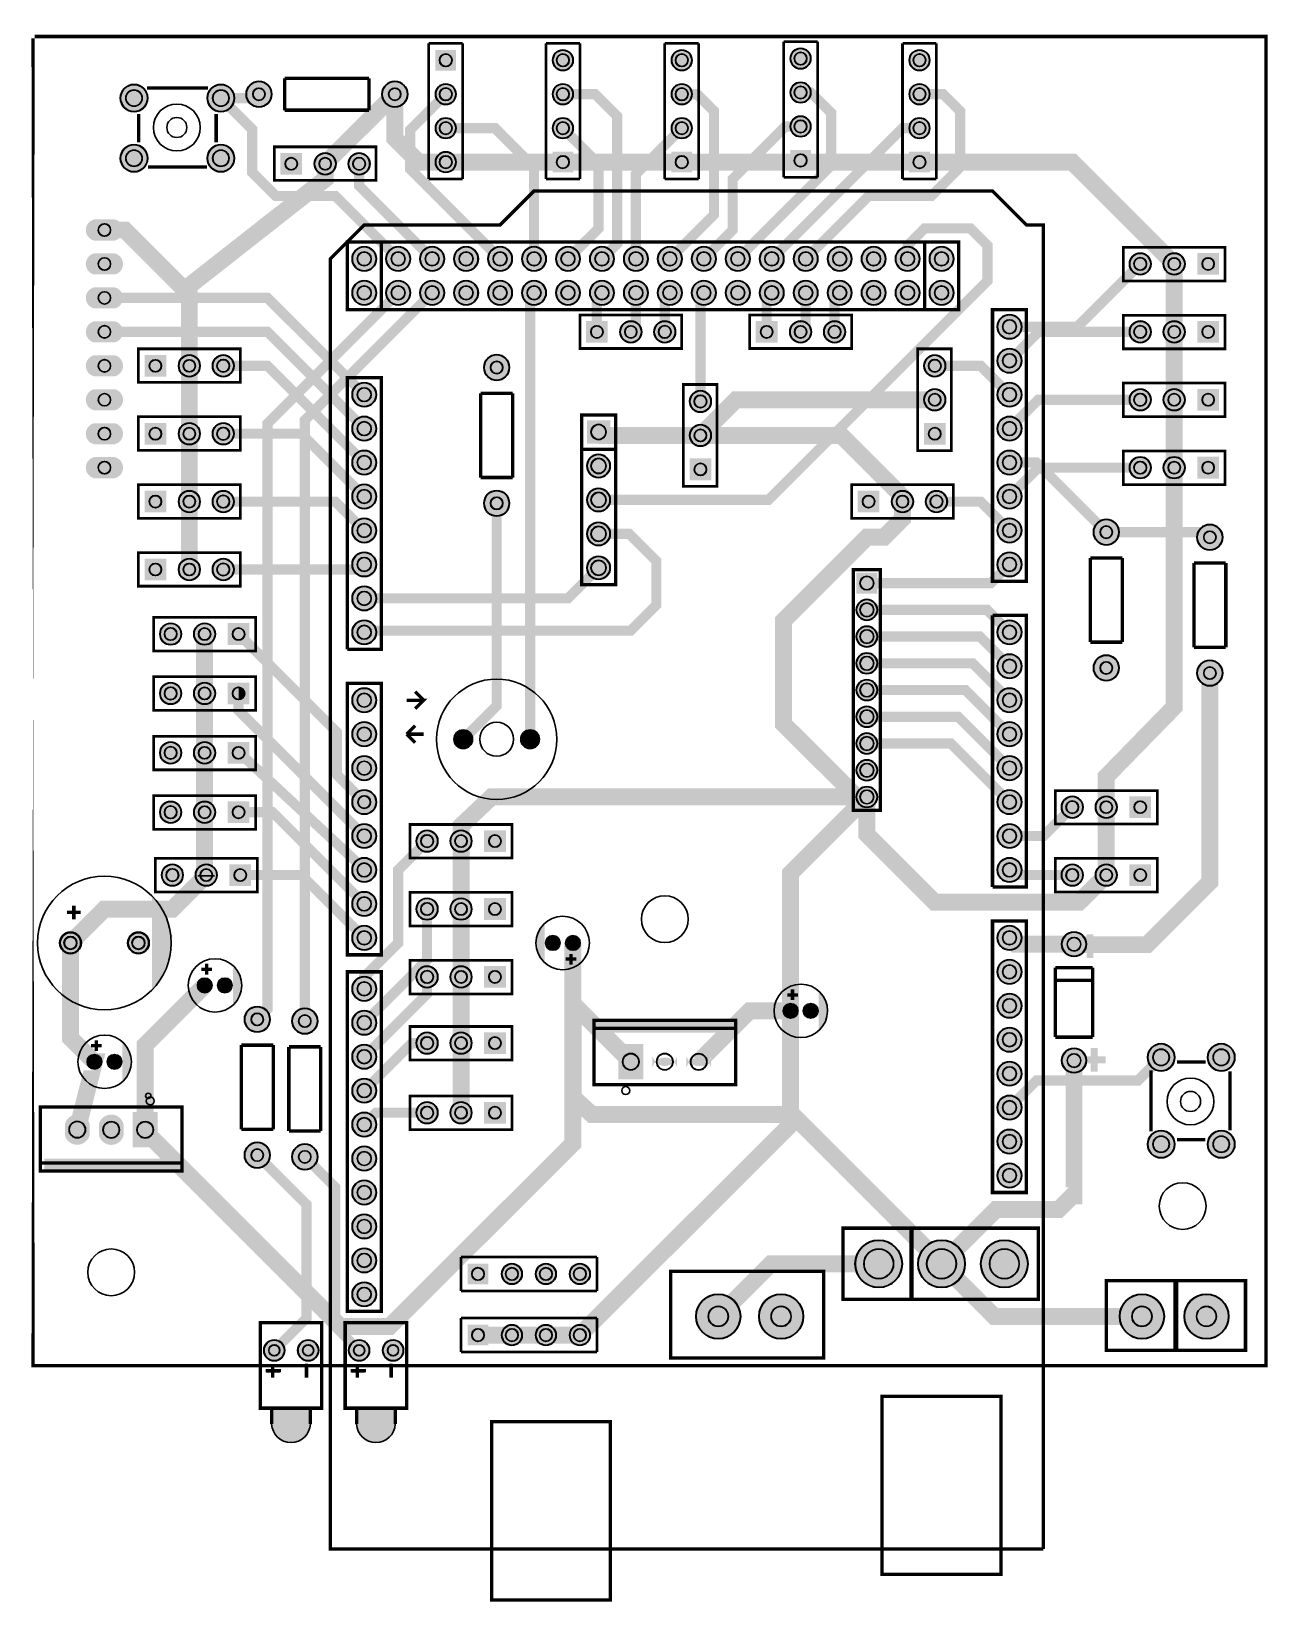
# Model space of a CAD drawing. Extents: x 135 to 3775, y -640 to 3985.
import ezdxf

# ---------------------------------------------------------------- set-up
doc = ezdxf.new("R2010")
doc.units = 9
for name, color, linetype, true_color in [('BoardOutLine', 7, 'Continuous', 0xff00ff), ('BottomLayer', 7, 'Continuous', 0x0000ff), ('BottomSolderMaskLayer', 7, 'Continuous', 0xaa00ff), ('Document', 7, 'Continuous', 0xffffff), ('Multi-Layer', 7, 'Continuous', 0xc0c0c0), ('TopLayer', 7, 'Continuous', 0xff0000), ('TopSilkLayer', 7, 'Continuous', 0xffcc00), ('TopSolderMaskLayer', 7, 'Continuous', 0x800080)]:
    doc.layers.add(name, color=color, linetype=linetype, true_color=true_color)

msp = doc.modelspace()

# ---------------------------------------------------------------- hatches: boundary and pattern name
at = {"layer": 'BottomSolderMaskLayer'}
for points in [[(2369.5, 3905, 1), (2430.5, 3905, 1)], [(1385.5, 3930.5), (1385.5, 3869.5), (1324.5, 3869.5), (1324.5, 3930.5)], [(1669.5, 3900, 1), (1730.5, 3900, 1)], [(2019.5, 3900, 1), (2080.5, 3900, 1)], [(2719.5, 3900, 1), (2780.5, 3900, 1)], [(396.7, 3788.6, 1), (477.4, 3788.6, 1)], [(652.6, 3788.6, 1), (733.3, 3788.6, 1)], [(767, 3800, 1), (843, 3800, 1)], [(1167, 3800, 1), (1243, 3800, 1)], [(1324.5, 3800, 1), (1385.5, 3800, 1)], [(1669.5, 3800, 1), (1730.5, 3800, 1)], [(2019.5, 3800, 1), (2080.5, 3800, 1)], [(2369.5, 3805, 1), (2430.5, 3805, 1)], [(2719.5, 3800, 1), (2780.5, 3800, 1)], [(1324.5, 3700, 1), (1385.5, 3700, 1)], [(1669.5, 3700, 1), (1730.5, 3700, 1)], [(2019.5, 3700, 1), (2080.5, 3700, 1)], [(2369.5, 3705, 1), (2430.5, 3705, 1)], [(2719.5, 3700, 1), (2780.5, 3700, 1)], [(396.7, 3611.4, 1), (477.4, 3611.4, 1)], [(652.6, 3611.4, 1), (733.3, 3611.4, 1)], [(868, 3627), (932, 3627), (932, 3563), (868, 3563)], [(968, 3595, 1), (1032, 3595, 1)], [(1068, 3595, 1), (1132, 3595, 1)], [(1324.5, 3600, 1), (1385.5, 3600, 1)], [(1669.5, 3569.5), (1669.5, 3630.5), (1730.5, 3630.5), (1730.5, 3569.5)], [(2019.5, 3569.5), (2019.5, 3630.5), (2080.5, 3630.5), (2080.5, 3569.5)], [(2369.5, 3574.5), (2369.5, 3635.5), (2430.5, 3635.5), (2430.5, 3574.5)], [(2719.5, 3569.5), (2719.5, 3630.5), (2780.5, 3630.5), (2780.5, 3569.5)], [(380.5, 3431, -0.785398), (380.5, 3369), (319.5, 3369, -0.785398), (319.5, 3431)], [(380.5, 3331, -0.785398), (380.5, 3269), (319.5, 3269, -0.785398), (319.5, 3331)], [(1079, 3315, 1), (1151, 3315, 1)], [(1179, 3315, 1), (1251, 3315, 1)], [(1279, 3315, 1), (1351, 3315, 1)], [(1379, 3315, 1), (1451, 3315, 1)], [(1479, 3315, 1), (1551, 3315, 1)], [(1579, 3315, 1), (1651, 3315, 1)], [(1679, 3315, 1), (1751, 3315, 1)], [(1779, 3315, 1), (1851, 3315, 1)], [(1879, 3315, 1), (1951, 3315, 1)], [(1979, 3315, 1), (2051, 3315, 1)], [(2079, 3315, 1), (2151, 3315, 1)], [(2179, 3315, 1), (2251, 3315, 1)], [(2279, 3315, 1), (2351, 3315, 1)], [(2379, 3315, 1), (2451, 3315, 1)], [(2479, 3315, 1), (2551, 3315, 1)], [(2579, 3315, 1), (2651, 3315, 1)], [(2679, 3315, 1), (2751, 3315, 1)], [(2779, 3315, 1), (2851, 3315, 1)], [(3368, 3300, 1), (3432, 3300, 1)], [(3468, 3300, 1), (3532, 3300, 1)], [(3632, 3268), (3568, 3268), (3568, 3332), (3632, 3332)], [(1079, 3215, 1), (1151, 3215, 1)], [(1179, 3215, 1), (1251, 3215, 1)], [(1279, 3215, 1), (1351, 3215, 1)], [(1379, 3215, 1), (1451, 3215, 1)], [(1479, 3215, 1), (1551, 3215, 1)], [(1579, 3215, 1), (1651, 3215, 1)], [(1679, 3215, 1), (1751, 3215, 1)], [(1779, 3215, 1), (1851, 3215, 1)], [(1879, 3215, 1), (1951, 3215, 1)], [(1979, 3215, 1), (2051, 3215, 1)], [(2079, 3215, 1), (2151, 3215, 1)], [(2179, 3215, 1), (2251, 3215, 1)], [(2279, 3215, 1), (2351, 3215, 1)], [(2379, 3215, 1), (2451, 3215, 1)], [(2479, 3215, 1), (2551, 3215, 1)], [(2579, 3215, 1), (2651, 3215, 1)], [(2679, 3215, 1), (2751, 3215, 1)], [(2779, 3215, 1), (2851, 3215, 1)], [(380.5, 3231, -0.785398), (380.5, 3169), (319.5, 3169, -0.785398), (319.5, 3231)], [(2979, 3115, 1), (3051, 3115, 1)], [(380.5, 3131, -0.785398), (380.5, 3069), (319.5, 3069, -0.785398), (319.5, 3131)], [(1768, 3132), (1832, 3132), (1832, 3068), (1768, 3068)], [(1868, 3100, 1), (1932, 3100, 1)], [(1968, 3100, 1), (2032, 3100, 1)], [(2268, 3132), (2332, 3132), (2332, 3068), (2268, 3068)], [(2368, 3100, 1), (2432, 3100, 1)], [(2468, 3100, 1), (2532, 3100, 1)], [(3368, 3100, 1), (3432, 3100, 1)], [(3468, 3100, 1), (3532, 3100, 1)], [(3632, 3068), (3568, 3068), (3568, 3132), (3632, 3132)], [(380.5, 3031, -0.785398), (380.5, 2969), (319.5, 2969, -0.785398), (319.5, 3031)], [(468, 3032), (532, 3032), (532, 2968), (468, 2968)], [(568, 3000, 1), (632, 3000, 1)], [(668, 3000, 1), (732, 3000, 1)], [(1467, 2995, 1), (1543, 2995, 1)], [(2763, 3000, 1), (2827, 3000, 1)], [(2979, 3015, 1), (3051, 3015, 1)], [(380.5, 2931, -0.785398), (380.5, 2869), (319.5, 2869, -0.785398), (319.5, 2931)], [(1079, 2915, 1), (1151, 2915, 1)], [(2073, 2895, 1), (2137, 2895, 1)], [(2763, 2900, 1), (2827, 2900, 1)], [(2979, 2915, 1), (3051, 2915, 1)], [(3368, 2900, 1), (3432, 2900, 1)], [(3468, 2900, 1), (3532, 2900, 1)], [(3632, 2868), (3568, 2868), (3568, 2932), (3632, 2932)], [(380.5, 2831, -0.785398), (380.5, 2769), (319.5, 2769, -0.785398), (319.5, 2831)], [(468, 2832), (532, 2832), (532, 2768), (468, 2768)], [(568, 2800, 1), (632, 2800, 1)], [(668, 2800, 1), (732, 2800, 1)], [(1079, 2815, 1), (1151, 2815, 1)], [(1839.5, 2839.5), (1839.5, 2770.5), (1770.5, 2770.5), (1770.5, 2839.5)], [(2073, 2795, 1), (2137, 2795, 1)], [(2763, 2768), (2763, 2832), (2827, 2832), (2827, 2768)], [(2979, 2815, 1), (3051, 2815, 1)], [(380.5, 2731, -0.785398), (380.5, 2669), (319.5, 2669, -0.785398), (319.5, 2731)], [(1079, 2715, 1), (1151, 2715, 1)], [(1770.5, 2705, 1), (1839.5, 2705, 1)], [(2979, 2715, 1), (3051, 2715, 1)], [(3368, 2700, 1), (3432, 2700, 1)], [(3468, 2700, 1), (3532, 2700, 1)], [(3632, 2668), (3568, 2668), (3568, 2732), (3632, 2732)], [(2073, 2663), (2073, 2727), (2137, 2727), (2137, 2663)], [(1079, 2615, 1), (1151, 2615, 1)], [(1770.5, 2605, 1), (1839.5, 2605, 1)], [(2979, 2615, 1), (3051, 2615, 1)], [(468, 2632), (532, 2632), (532, 2568), (468, 2568)], [(568, 2600, 1), (632, 2600, 1)], [(668, 2600, 1), (732, 2600, 1)], [(1467, 2595, 1), (1543, 2595, 1)], [(2568, 2632), (2632, 2632), (2632, 2568), (2568, 2568)], [(2668, 2600, 1), (2732, 2600, 1)], [(2768, 2600, 1), (2832, 2600, 1)], [(1079, 2515, 1), (1151, 2515, 1)], [(2979, 2515, 1), (3051, 2515, 1)], [(3262, 2510, 1), (3338, 2510, 1)], [(1770.5, 2505, 1), (1839.5, 2505, 1)], [(3567, 2495, 1), (3643, 2495, 1)], [(468, 2432), (532, 2432), (532, 2368), (468, 2368)], [(568, 2400, 1), (632, 2400, 1)], [(668, 2400, 1), (732, 2400, 1)], [(1079, 2415, 1), (1151, 2415, 1)], [(1770.5, 2405, 1), (1839.5, 2405, 1)], [(2979, 2415, 1), (3051, 2415, 1)], [(2626, 2391), (2626, 2329), (2564, 2329), (2564, 2391)], [(1079, 2315, 1), (1151, 2315, 1)], [(2564, 2281.2, 1), (2626, 2281.2, 1)], [(513, 2210, 1), (577, 2210, 1)], [(613, 2210, 1), (677, 2210, 1)], [(777, 2178), (713, 2178), (713, 2242), (777, 2242)], [(1079, 2215, 1), (1151, 2215, 1)], [(2564, 2202.5, 1), (2626, 2202.5, 1)], [(2979, 2215, 1), (3051, 2215, 1)], [(2564, 2123.7, 1), (2626, 2123.7, 1)], [(2979, 2115, 1), (3051, 2115, 1)], [(3262, 2110, 1), (3338, 2110, 1)], [(3567, 2095, 1), (3643, 2095, 1)], [(513, 2035, 1), (577, 2035, 1)], [(613, 2035, 1), (677, 2035, 1)], [(777, 2003), (713, 2003), (713, 2067), (777, 2067)], [(1079, 2015, 1), (1151, 2015, 1)], [(2564, 2045, 1), (2626, 2045, 1)], [(2979, 2015, 1), (3051, 2015, 1)], [(2564, 1966.3, 1), (2626, 1966.3, 1)], [(1079, 1915, 1), (1151, 1915, 1)], [(2979, 1915, 1), (3051, 1915, 1)], [(1379, 1900, 1), (1434.2, 1900, 1)], [(1575.8, 1900, 1), (1631, 1900, 1)], [(2564, 1887.5, 1), (2626, 1887.5, 1)], [(513, 1860, 1), (577, 1860, 1)], [(613, 1860, 1), (677, 1860, 1)], [(777, 1828), (713, 1828), (713, 1892), (777, 1892)], [(1079, 1815, 1), (1151, 1815, 1)], [(2979, 1815, 1), (3051, 1815, 1)], [(2564, 1808.8, 1), (2626, 1808.8, 1)], [(2564, 1730, 1), (2626, 1730, 1)], [(513, 1685, 1), (577, 1685, 1)], [(613, 1685, 1), (677, 1685, 1)], [(777, 1653), (713, 1653), (713, 1717), (777, 1717)], [(1079, 1715, 1), (1151, 1715, 1)], [(2979, 1715, 1), (3051, 1715, 1)], [(3168, 1700, 1), (3232, 1700, 1)], [(3268, 1700, 1), (3332, 1700, 1)], [(3432, 1668), (3368, 1668), (3368, 1732), (3432, 1732)], [(1079, 1615, 1), (1151, 1615, 1)], [(1268, 1600, 1), (1332, 1600, 1)], [(1368, 1600, 1), (1432, 1600, 1)], [(1532, 1568), (1468, 1568), (1468, 1632), (1532, 1632)], [(2979, 1615, 1), (3051, 1615, 1)], [(518, 1500, 1), (582, 1500, 1)], [(618, 1500, 1), (682, 1500, 1)], [(782, 1468), (718, 1468), (718, 1532), (782, 1532)], [(1079, 1515, 1), (1151, 1515, 1)], [(2979, 1515, 1), (3051, 1515, 1)], [(3168, 1500, 1), (3232, 1500, 1)], [(3268, 1500, 1), (3332, 1500, 1)], [(3432, 1468), (3368, 1468), (3368, 1532), (3432, 1532)], [(1079, 1415, 1), (1151, 1415, 1)], [(1268, 1400, 1), (1332, 1400, 1)], [(1368, 1400, 1), (1432, 1400, 1)], [(1532, 1368), (1468, 1368), (1468, 1432), (1532, 1432)], [(1079, 1315, 1), (1151, 1315, 1)], [(2979, 1315, 1), (3051, 1315, 1)], [(218, 1300, 1), (282, 1300, 1)], [(418, 1300, 1), (482, 1300, 1)], [(1648.8, 1300, 1), (1692.1, 1300, 1)], [(1707.9, 1300, 1), (1751.2, 1300, 1)], [(3168.6, 1296.3, 1), (3241.4, 1296.3, 1)], [(2979, 1215, 1), (3051, 1215, 1)], [(1268, 1200, 1), (1332, 1200, 1)], [(1368, 1200, 1), (1432, 1200, 1)], [(1532, 1168), (1468, 1168), (1468, 1232), (1532, 1232)], [(623.8, 1175, 1), (667.1, 1175, 1)], [(682.9, 1175, 1), (726.2, 1175, 1)], [(1079, 1165, 1), (1151, 1165, 1)], [(762, 1075, 1), (838, 1075, 1)], [(2348.8, 1100, 1), (2392.1, 1100, 1)], [(2407.9, 1100, 1), (2451.2, 1100, 1)], [(2979, 1115, 1), (3051, 1115, 1)], [(902, 1070, 1), (978, 1070, 1)], [(1079, 1065, 1), (1151, 1065, 1)], [(1268, 1005, 1), (1332, 1005, 1)], [(1368, 1005, 1), (1432, 1005, 1)], [(1532, 973), (1468, 973), (1468, 1037), (1532, 1037)], [(2979, 1015, 1), (3051, 1015, 1)], [(298.8, 950, 1), (342.1, 950, 1)], [(357.9, 950, 1), (401.2, 950, 1)], [(1079, 965, 1), (1151, 965, 1)], [(1863.6, 1002.4), (1936.4, 1002.4), (1936.4, 898), (1863.6, 898)], [(3168.6, 953.7, 1), (3241.4, 953.7, 1)], [(3421.1, 963, 1), (3501.8, 963, 1)], [(3598.3, 963, 1), (3679, 963, 1)], [(2036.4, 966.2, -0.785398), (1963.6, 966.2), (1963.6, 934.1, -0.785398), (2036.4, 934.1)], [(2136.4, 965.9, -0.785398), (2063.6, 965.9), (2063.6, 933.7, -0.785398), (2136.4, 933.7)], [(2979, 915, 1), (3051, 915, 1)], [(1079, 865, 1), (1151, 865, 1)], [(2979, 815, 1), (3051, 815, 1)], [(306.4, 734.1, -0.785398), (233.6, 734.1), (233.6, 766.3, -0.785398), (306.4, 766.3)], [(406.4, 733.8, -0.785398), (333.6, 733.8), (333.6, 765.9, -0.785398), (406.4, 765.9)], [(506.4, 697.6), (433.6, 697.6), (433.6, 802), (506.4, 802)], [(1079, 765, 1), (1151, 765, 1)], [(1268, 800, 1), (1332, 800, 1)], [(1368, 800, 1), (1432, 800, 1)], [(1532, 768), (1468, 768), (1468, 832), (1532, 832)], [(2979, 715, 1), (3051, 715, 1)], [(3421.1, 707.1, 1), (3501.8, 707.1, 1)], [(3598.3, 707.1, 1), (3679, 707.1, 1)], [(762, 675, 1), (838, 675, 1)], [(902, 670, 1), (978, 670, 1)], [(1079, 665, 1), (1151, 665, 1)], [(2979, 615, 1), (3051, 615, 1)], [(1079, 565, 1), (1151, 565, 1)], [(1079, 465, 1), (1151, 465, 1)], [(2560.1, 355, 1), (2699.9, 355, 1)], [(2745.1, 355, 1), (2884.9, 355, 1)], [(2930.1, 355, 1), (3069.9, 355, 1)], [(1079, 365, 1), (1151, 365, 1)], [(1419.5, 355.5), (1480.5, 355.5), (1480.5, 294.5), (1419.5, 294.5)], [(1519.5, 325, 1), (1580.5, 325, 1)], [(1619.5, 325, 1), (1680.5, 325, 1)], [(1719.5, 325, 1), (1780.5, 325, 1)], [(1079, 265, 1), (1151, 265, 1)], [(2091.5, 200, 1), (2223.5, 200, 1)], [(2276.5, 200, 1), (2408.5, 200, 1)], [(3339, 200, 1), (3471, 200, 1)], [(3529, 200, 1), (3661, 200, 1)], [(1419.5, 175.5), (1480.5, 175.5), (1480.5, 114.5), (1419.5, 114.5)], [(1519.5, 145, 1), (1580.5, 145, 1)], [(1619.5, 145, 1), (1680.5, 145, 1)], [(1719.5, 145, 1), (1780.5, 145, 1)], [(819, 100, 1), (881, 100, 1)], [(919, 100, 1), (981, 100, 1)], [(1069, 100, 1), (1131, 100, 1)], [(1169, 100, 1), (1231, 100, 1)]]:
    msp.add_hatch(color=256, dxfattribs=at).paths.add_polyline_path(points)
at = {"layer": 'Document'}
for points in [[(3262.1, 1325.9), (3262.1, 1255.9), (3242.1, 1255.9), (3242.1, 1325.9)], [(1800.8, 1068.5), (1800.8, 1035.4), (2196.5, 1035.4), (2196.5, 1068.5)], [(3274.3, 990.6), (3274.3, 920.6), (3254.3, 920.6), (3254.3, 990.6)], [(3228.3, 965.7), (3298.3, 965.7), (3298.3, 945.7), (3228.3, 945.7)], [(569.2, 631.5), (569.2, 664.6), (173.5, 664.6), (173.5, 631.5)], [(840, 20), (840, 60), (850, 60), (850, 20)], [(939.2, 20.7), (939.2, 60.7), (949.2, 60.7), (949.2, 20.7)], [(1090, 20), (1090, 60), (1100, 60), (1100, 20)], [(1189.2, 20.7), (1189.2, 60.7), (1199.2, 60.7), (1199.2, 20.7)], [(866.6, 33.9), (826.6, 33.9), (826.6, 43.9), (866.6, 43.9)], [(1116.6, 33.9), (1076.6, 33.9), (1076.6, 43.9), (1116.6, 43.9)], [(840, -75), (842.5, -120), (842.5, -120), (842.5, -122), (842.7, -124), (842.9, -126), (843.1, -128), (843.5, -130), (844, -132), (844.5, -133.9), (845.1, -135.8), (845.7, -137.7), (846.5, -139.6), (847.3, -141.4), (848.2, -143.2), (849.2, -145), (850.2, -146.7), (851.3, -148.4), (852.5, -150), (853.8, -151.6), (855.1, -153.2), (856.4, -154.6), (857.9, -156.1), (859.3, -157.4), (860.9, -158.7), (862.5, -160), (864.1, -161.2), (865.8, -162.3), (867.5, -163.3), (869.3, -164.3), (871.1, -165.2), (872.9, -166), (874.8, -166.8), (876.7, -167.4), (878.6, -168), (880.5, -168.5), (882.5, -169), (884.5, -169.4), (886.5, -169.6), (888.5, -169.8), (890.5, -170), (892.5, -170), (902.5, -170), (907.5, -170), (909.5, -170), (911.5, -169.8), (913.5, -169.6), (915.5, -169.4), (917.5, -169), (919.5, -168.5), (921.4, -168), (923.3, -167.4), (925.2, -166.8), (927.1, -166), (928.9, -165.2), (930.7, -164.3), (932.5, -163.3), (934.2, -162.3), (935.9, -161.2), (937.5, -160), (939.1, -158.7), (940.7, -157.4), (942.1, -156.1), (943.6, -154.6), (944.9, -153.2), (946.2, -151.6), (947.5, -150), (948.6, -148.4), (949.8, -146.7), (950.8, -145), (951.8, -143.2), (952.7, -141.4), (953.5, -139.6), (954.2, -137.7), (954.9, -135.8), (955.5, -133.9), (956, -132), (956.5, -130), (956.9, -128), (957.1, -126), (957.3, -124), (957.5, -122), (957.5, -120), (957.5, -75)], [(1090, -75), (1092.5, -120), (1092.5, -120), (1092.5, -122), (1092.7, -124), (1092.9, -126), (1093.1, -128), (1093.5, -130), (1094, -132), (1094.5, -133.9), (1095.1, -135.8), (1095.7, -137.7), (1096.5, -139.6), (1097.3, -141.4), (1098.2, -143.2), (1099.2, -145), (1100.2, -146.7), (1101.3, -148.4), (1102.5, -150), (1103.8, -151.6), (1105.1, -153.2), (1106.4, -154.6), (1107.9, -156.1), (1109.3, -157.4), (1110.9, -158.7), (1112.5, -160), (1114.1, -161.2), (1115.8, -162.3), (1117.5, -163.3), (1119.3, -164.3), (1121.1, -165.2), (1122.9, -166), (1124.8, -166.8), (1126.7, -167.4), (1128.6, -168), (1130.5, -168.5), (1132.5, -169), (1134.5, -169.4), (1136.5, -169.6), (1138.5, -169.8), (1140.5, -170), (1142.5, -170), (1152.5, -170), (1157.5, -170), (1159.5, -170), (1161.5, -169.8), (1163.5, -169.6), (1165.5, -169.4), (1167.5, -169), (1169.5, -168.5), (1171.4, -168), (1173.3, -167.4), (1175.2, -166.8), (1177.1, -166), (1178.9, -165.2), (1180.7, -164.3), (1182.5, -163.3), (1184.2, -162.3), (1185.9, -161.2), (1187.5, -160), (1189.1, -158.7), (1190.7, -157.4), (1192.1, -156.1), (1193.6, -154.6), (1194.9, -153.2), (1196.2, -151.6), (1197.5, -150), (1198.6, -148.4), (1199.8, -146.7), (1200.8, -145), (1201.8, -143.2), (1202.7, -141.4), (1203.5, -139.6), (1204.2, -137.7), (1204.9, -135.8), (1205.5, -133.9), (1206, -132), (1206.5, -130), (1206.9, -128), (1207.1, -126), (1207.3, -124), (1207.5, -122), (1207.5, -120), (1207.5, -75)]]:
    msp.add_hatch(color=256, dxfattribs=at).paths.add_polyline_path(points)
at = {"layer": 'Multi-Layer'}
for points in [[(2370.5, 3905, 1), (2429.5, 3905, 1)], [(1384.5, 3929.5), (1384.5, 3870.5), (1325.5, 3870.5), (1325.5, 3929.5)], [(1670.5, 3900, 1), (1729.5, 3900, 1)], [(2020.5, 3900, 1), (2079.5, 3900, 1)], [(2720.5, 3900, 1), (2779.5, 3900, 1)], [(397.7, 3788.6, 1), (476.4, 3788.6, 1)], [(653.6, 3788.6, 1), (732.3, 3788.6, 1)], [(768, 3800, 1), (842, 3800, 1)], [(1168, 3800, 1), (1242, 3800, 1)], [(1325.5, 3800, 1), (1384.5, 3800, 1)], [(1670.5, 3800, 1), (1729.5, 3800, 1)], [(2020.5, 3800, 1), (2079.5, 3800, 1)], [(2370.5, 3805, 1), (2429.5, 3805, 1)], [(2720.5, 3800, 1), (2779.5, 3800, 1)], [(1325.5, 3700, 1), (1384.5, 3700, 1)], [(1670.5, 3700, 1), (1729.5, 3700, 1)], [(2020.5, 3700, 1), (2079.5, 3700, 1)], [(2370.5, 3705, 1), (2429.5, 3705, 1)], [(2720.5, 3700, 1), (2779.5, 3700, 1)], [(397.7, 3611.4, 1), (476.4, 3611.4, 1)], [(653.6, 3611.4, 1), (732.3, 3611.4, 1)], [(869, 3626), (931, 3626), (931, 3564), (869, 3564)], [(969, 3595, 1), (1031, 3595, 1)], [(1069, 3595, 1), (1131, 3595, 1)], [(1325.5, 3600, 1), (1384.5, 3600, 1)], [(1670.5, 3570.5), (1670.5, 3629.5), (1729.5, 3629.5), (1729.5, 3570.5)], [(2020.5, 3570.5), (2020.5, 3629.5), (2079.5, 3629.5), (2079.5, 3570.5)], [(2370.5, 3575.5), (2370.5, 3634.5), (2429.5, 3634.5), (2429.5, 3575.5)], [(2720.5, 3570.5), (2720.5, 3629.5), (2779.5, 3629.5), (2779.5, 3570.5)], [(380, 3430, -0.785398), (380, 3370), (320, 3370, -0.785398), (320, 3430)], [(380, 3330, -0.785398), (380, 3270), (320, 3270, -0.785398), (320, 3330)], [(1080, 3315, 1), (1150, 3315, 1)], [(1180, 3315, 1), (1250, 3315, 1)], [(1280, 3315, 1), (1350, 3315, 1)], [(1380, 3315, 1), (1450, 3315, 1)], [(1480, 3315, 1), (1550, 3315, 1)], [(1580, 3315, 1), (1650, 3315, 1)], [(1680, 3315, 1), (1750, 3315, 1)], [(1780, 3315, 1), (1850, 3315, 1)], [(1880, 3315, 1), (1950, 3315, 1)], [(1980, 3315, 1), (2050, 3315, 1)], [(2080, 3315, 1), (2150, 3315, 1)], [(2180, 3315, 1), (2250, 3315, 1)], [(2280, 3315, 1), (2350, 3315, 1)], [(2380, 3315, 1), (2450, 3315, 1)], [(2480, 3315, 1), (2550, 3315, 1)], [(2580, 3315, 1), (2650, 3315, 1)], [(2680, 3315, 1), (2750, 3315, 1)], [(2780, 3315, 1), (2850, 3315, 1)], [(3369, 3300, 1), (3431, 3300, 1)], [(3469, 3300, 1), (3531, 3300, 1)], [(3631, 3269), (3569, 3269), (3569, 3331), (3631, 3331)], [(1080, 3215, 1), (1150, 3215, 1)], [(1180, 3215, 1), (1250, 3215, 1)], [(1280, 3215, 1), (1350, 3215, 1)], [(1380, 3215, 1), (1450, 3215, 1)], [(1480, 3215, 1), (1550, 3215, 1)], [(1580, 3215, 1), (1650, 3215, 1)], [(1680, 3215, 1), (1750, 3215, 1)], [(1780, 3215, 1), (1850, 3215, 1)], [(1880, 3215, 1), (1950, 3215, 1)], [(1980, 3215, 1), (2050, 3215, 1)], [(2080, 3215, 1), (2150, 3215, 1)], [(2180, 3215, 1), (2250, 3215, 1)], [(2280, 3215, 1), (2350, 3215, 1)], [(2380, 3215, 1), (2450, 3215, 1)], [(2480, 3215, 1), (2550, 3215, 1)], [(2580, 3215, 1), (2650, 3215, 1)], [(2680, 3215, 1), (2750, 3215, 1)], [(2780, 3215, 1), (2850, 3215, 1)], [(380, 3230, -0.785398), (380, 3170), (320, 3170, -0.785398), (320, 3230)], [(2980, 3115, 1), (3050, 3115, 1)], [(380, 3130, -0.785398), (380, 3070), (320, 3070, -0.785398), (320, 3130)], [(1769, 3131), (1831, 3131), (1831, 3069), (1769, 3069)], [(1869, 3100, 1), (1931, 3100, 1)], [(1969, 3100, 1), (2031, 3100, 1)], [(2269, 3131), (2331, 3131), (2331, 3069), (2269, 3069)], [(2369, 3100, 1), (2431, 3100, 1)], [(2469, 3100, 1), (2531, 3100, 1)], [(3369, 3100, 1), (3431, 3100, 1)], [(3469, 3100, 1), (3531, 3100, 1)], [(3631, 3069), (3569, 3069), (3569, 3131), (3631, 3131)], [(380, 3030, -0.785398), (380, 2970), (320, 2970, -0.785398), (320, 3030)], [(469, 3031), (531, 3031), (531, 2969), (469, 2969)], [(569, 3000, 1), (631, 3000, 1)], [(669, 3000, 1), (731, 3000, 1)], [(1468, 2995, 1), (1542, 2995, 1)], [(2764, 3000, 1), (2826, 3000, 1)], [(2980, 3015, 1), (3050, 3015, 1)], [(380, 2930, -0.785398), (380, 2870), (320, 2870, -0.785398), (320, 2930)], [(1080, 2915, 1), (1150, 2915, 1)], [(2074, 2895, 1), (2136, 2895, 1)], [(2764, 2900, 1), (2826, 2900, 1)], [(2980, 2915, 1), (3050, 2915, 1)], [(3369, 2900, 1), (3431, 2900, 1)], [(3469, 2900, 1), (3531, 2900, 1)], [(3631, 2869), (3569, 2869), (3569, 2931), (3631, 2931)], [(380, 2830, -0.785398), (380, 2770), (320, 2770, -0.785398), (320, 2830)], [(469, 2831), (531, 2831), (531, 2769), (469, 2769)], [(569, 2800, 1), (631, 2800, 1)], [(669, 2800, 1), (731, 2800, 1)], [(1080, 2815, 1), (1150, 2815, 1)], [(1838.5, 2838.5), (1838.5, 2771.5), (1771.5, 2771.5), (1771.5, 2838.5)], [(2074, 2795, 1), (2136, 2795, 1)], [(2764, 2769), (2764, 2831), (2826, 2831), (2826, 2769)], [(2980, 2815, 1), (3050, 2815, 1)], [(380, 2730, -0.785398), (380, 2670), (320, 2670, -0.785398), (320, 2730)], [(1080, 2715, 1), (1150, 2715, 1)], [(1771.5, 2705, 1), (1838.5, 2705, 1)], [(2980, 2715, 1), (3050, 2715, 1)], [(3369, 2700, 1), (3431, 2700, 1)], [(3469, 2700, 1), (3531, 2700, 1)], [(3631, 2669), (3569, 2669), (3569, 2731), (3631, 2731)], [(2074, 2664), (2074, 2726), (2136, 2726), (2136, 2664)], [(1080, 2615, 1), (1150, 2615, 1)], [(1771.5, 2605, 1), (1838.5, 2605, 1)], [(2980, 2615, 1), (3050, 2615, 1)], [(469, 2631), (531, 2631), (531, 2569), (469, 2569)], [(569, 2600, 1), (631, 2600, 1)], [(669, 2600, 1), (731, 2600, 1)], [(1468, 2595, 1), (1542, 2595, 1)], [(2569, 2631), (2631, 2631), (2631, 2569), (2569, 2569)], [(2669, 2600, 1), (2731, 2600, 1)], [(2769, 2600, 1), (2831, 2600, 1)], [(1080, 2515, 1), (1150, 2515, 1)], [(2980, 2515, 1), (3050, 2515, 1)], [(3263, 2510, 1), (3337, 2510, 1)], [(1771.5, 2505, 1), (1838.5, 2505, 1)], [(3568, 2495, 1), (3642, 2495, 1)], [(469, 2431), (531, 2431), (531, 2369), (469, 2369)], [(569, 2400, 1), (631, 2400, 1)], [(669, 2400, 1), (731, 2400, 1)], [(1080, 2415, 1), (1150, 2415, 1)], [(1771.5, 2405, 1), (1838.5, 2405, 1)], [(2980, 2415, 1), (3050, 2415, 1)], [(2625, 2390), (2625, 2330), (2565, 2330), (2565, 2390)], [(1080, 2315, 1), (1150, 2315, 1)], [(2565, 2281.2, 1), (2625, 2281.2, 1)], [(514, 2210, 1), (576, 2210, 1)], [(614, 2210, 1), (676, 2210, 1)], [(776, 2179), (714, 2179), (714, 2241), (776, 2241)], [(1080, 2215, 1), (1150, 2215, 1)], [(2565, 2202.5, 1), (2625, 2202.5, 1)], [(2980, 2215, 1), (3050, 2215, 1)], [(2565, 2123.7, 1), (2625, 2123.7, 1)], [(2980, 2115, 1), (3050, 2115, 1)], [(3263, 2110, 1), (3337, 2110, 1)], [(3568, 2095, 1), (3642, 2095, 1)], [(514, 2035, 1), (576, 2035, 1)], [(614, 2035, 1), (676, 2035, 1)], [(776, 2004), (714, 2004), (714, 2066), (776, 2066)], [(1080, 2015, 1), (1150, 2015, 1)], [(2565, 2045, 1), (2625, 2045, 1)], [(2980, 2015, 1), (3050, 2015, 1)], [(2565, 1966.3, 1), (2625, 1966.3, 1)], [(1080, 1915, 1), (1150, 1915, 1)], [(2980, 1915, 1), (3050, 1915, 1)], [(1381, 1900, 1), (1432.2, 1900, 1)], [(1577.8, 1900, 1), (1629, 1900, 1)], [(2565, 1887.5, 1), (2625, 1887.5, 1)], [(514, 1860, 1), (576, 1860, 1)], [(614, 1860, 1), (676, 1860, 1)], [(776, 1829), (714, 1829), (714, 1891), (776, 1891)], [(1080, 1815, 1), (1150, 1815, 1)], [(2980, 1815, 1), (3050, 1815, 1)], [(2565, 1808.8, 1), (2625, 1808.8, 1)], [(2565, 1730, 1), (2625, 1730, 1)], [(514, 1685, 1), (576, 1685, 1)], [(614, 1685, 1), (676, 1685, 1)], [(776, 1654), (714, 1654), (714, 1716), (776, 1716)], [(1080, 1715, 1), (1150, 1715, 1)], [(2980, 1715, 1), (3050, 1715, 1)], [(3169, 1700, 1), (3231, 1700, 1)], [(3269, 1700, 1), (3331, 1700, 1)], [(3431, 1669), (3369, 1669), (3369, 1731), (3431, 1731)], [(1080, 1615, 1), (1150, 1615, 1)], [(1269, 1600, 1), (1331, 1600, 1)], [(1369, 1600, 1), (1431, 1600, 1)], [(1531, 1569), (1469, 1569), (1469, 1631), (1531, 1631)], [(2980, 1615, 1), (3050, 1615, 1)], [(519, 1500, 1), (581, 1500, 1)], [(619, 1500, 1), (681, 1500, 1)], [(781, 1469), (719, 1469), (719, 1531), (781, 1531)], [(1080, 1515, 1), (1150, 1515, 1)], [(2980, 1515, 1), (3050, 1515, 1)], [(3169, 1500, 1), (3231, 1500, 1)], [(3269, 1500, 1), (3331, 1500, 1)], [(3431, 1469), (3369, 1469), (3369, 1531), (3431, 1531)], [(1080, 1415, 1), (1150, 1415, 1)], [(1269, 1400, 1), (1331, 1400, 1)], [(1369, 1400, 1), (1431, 1400, 1)], [(1531, 1369), (1469, 1369), (1469, 1431), (1531, 1431)], [(1080, 1315, 1), (1150, 1315, 1)], [(2980, 1315, 1), (3050, 1315, 1)], [(220, 1300, 1), (280, 1300, 1)], [(420, 1300, 1), (480, 1300, 1)], [(1650.8, 1300, 1), (1690.1, 1300, 1)], [(1709.9, 1300, 1), (1749.2, 1300, 1)], [(3169.6, 1296.3, 1), (3240.4, 1296.3, 1)], [(2980, 1215, 1), (3050, 1215, 1)], [(1269, 1200, 1), (1331, 1200, 1)], [(1369, 1200, 1), (1431, 1200, 1)], [(1531, 1169), (1469, 1169), (1469, 1231), (1531, 1231)], [(625.8, 1175, 1), (665.1, 1175, 1)], [(684.9, 1175, 1), (724.2, 1175, 1)], [(1080, 1165, 1), (1150, 1165, 1)], [(763, 1075, 1), (837, 1075, 1)], [(2350.8, 1100, 1), (2390.1, 1100, 1)], [(2409.9, 1100, 1), (2449.2, 1100, 1)], [(2980, 1115, 1), (3050, 1115, 1)], [(903, 1070, 1), (977, 1070, 1)], [(1080, 1065, 1), (1150, 1065, 1)], [(1269, 1005, 1), (1331, 1005, 1)], [(1369, 1005, 1), (1431, 1005, 1)], [(1531, 974), (1469, 974), (1469, 1036), (1531, 1036)], [(2980, 1015, 1), (3050, 1015, 1)], [(1080, 965, 1), (1150, 965, 1)], [(1864.6, 1001.4), (1935.4, 1001.4), (1935.4, 899), (1864.6, 899)], [(3169.6, 953.7, 1), (3240.4, 953.7, 1)], [(3422.1, 963, 1), (3500.8, 963, 1)], [(3599.3, 963, 1), (3678, 963, 1)], [(300.8, 950, 1), (340.1, 950, 1)], [(359.9, 950, 1), (399.2, 950, 1)], [(2035.4, 965.9, -0.785398), (1964.6, 965.9), (1964.6, 934.4, -0.785398), (2035.4, 934.4)], [(2135.4, 965.5, -0.785398), (2064.6, 965.5), (2064.6, 934.1, -0.785398), (2135.4, 934.1)], [(2980, 915, 1), (3050, 915, 1)], [(1080, 865, 1), (1150, 865, 1)], [(2980, 815, 1), (3050, 815, 1)], [(305.4, 734.5, -0.785398), (234.6, 734.5), (234.6, 765.9, -0.785398), (305.4, 765.9)], [(405.4, 734.1, -0.785398), (334.6, 734.1), (334.6, 765.6, -0.785398), (405.4, 765.6)], [(505.4, 698.6), (434.6, 698.6), (434.6, 801), (505.4, 801)], [(1080, 765, 1), (1150, 765, 1)], [(1269, 800, 1), (1331, 800, 1)], [(1369, 800, 1), (1431, 800, 1)], [(1531, 769), (1469, 769), (1469, 831), (1531, 831)], [(2980, 715, 1), (3050, 715, 1)], [(3422.1, 707.1, 1), (3500.8, 707.1, 1)], [(3599.3, 707.1, 1), (3678, 707.1, 1)], [(763, 675, 1), (837, 675, 1)], [(903, 670, 1), (977, 670, 1)], [(1080, 665, 1), (1150, 665, 1)], [(2980, 615, 1), (3050, 615, 1)], [(1080, 565, 1), (1150, 565, 1)], [(1080, 465, 1), (1150, 465, 1)], [(2561.1, 355, 1), (2698.9, 355, 1)], [(2746.1, 355, 1), (2883.9, 355, 1)], [(2931.1, 355, 1), (3068.9, 355, 1)], [(1080, 365, 1), (1150, 365, 1)], [(1420.5, 354.5), (1479.5, 354.5), (1479.5, 295.5), (1420.5, 295.5)], [(1520.5, 325, 1), (1579.5, 325, 1)], [(1620.5, 325, 1), (1679.5, 325, 1)], [(1720.5, 325, 1), (1779.5, 325, 1)], [(1080, 265, 1), (1150, 265, 1)], [(2092.5, 200, 1), (2222.5, 200, 1)], [(2277.5, 200, 1), (2407.5, 200, 1)], [(3340, 200, 1), (3470, 200, 1)], [(3530, 200, 1), (3660, 200, 1)], [(1420.5, 174.5), (1479.5, 174.5), (1479.5, 115.5), (1420.5, 115.5)], [(1520.5, 145, 1), (1579.5, 145, 1)], [(1620.5, 145, 1), (1679.5, 145, 1)], [(1720.5, 145, 1), (1779.5, 145, 1)], [(820, 100, 1), (880, 100, 1)], [(920, 100, 1), (980, 100, 1)], [(1070, 100, 1), (1130, 100, 1)], [(1170, 100, 1), (1230, 100, 1)]]:
    msp.add_hatch(color=256, dxfattribs=at).paths.add_polyline_path(points)
at = {"layer": 'TopSilkLayer'}
for points in [[(490, 1440), (490, 1160), (520, 1200), (540, 1260), (550, 1320), (540, 1360)], [(1646.8, 1355.1), (1645, 1353.6), (1643.2, 1352), (1641.5, 1350.4), (1639.8, 1348.7), (1638.2, 1346.9), (1636.7, 1345.1), (1635.2, 1343.2), (1633.8, 1341.3), (1632.4, 1339.3), (1631.1, 1337.3), (1629.9, 1335.3), (1628.7, 1333.2), (1627.6, 1331.1), (1626.6, 1328.9), (1625.7, 1326.7), (1624.8, 1324.5), (1624, 1322.3), (1623.3, 1320), (1622.7, 1317.7), (1622.1, 1315.4), (1621.7, 1313), (1621.3, 1310.7), (1620.9, 1308.3), (1620.7, 1306), (1620.5, 1303.6), (1620.5, 1301.2), (1620.5, 1298.8), (1620.5, 1296.4), (1620.7, 1294), (1620.9, 1291.7), (1621.3, 1289.3), (1621.7, 1287), (1622.1, 1284.6), (1622.7, 1282.3), (1623.3, 1280), (1624, 1277.7), (1624.8, 1275.5), (1625.7, 1273.3), (1626.6, 1271.1), (1627.6, 1268.9), (1628.7, 1266.8), (1629.9, 1264.7), (1631.1, 1262.7), (1632.4, 1260.7), (1633.8, 1258.7), (1635.2, 1256.8), (1636.7, 1254.9), (1638.2, 1253.1), (1639.8, 1251.3), (1641.5, 1249.6), (1643.2, 1248), (1645, 1246.4), (1646.8, 1244.9)], [(728.2, 1119.9), (730, 1121.4), (731.8, 1123), (733.5, 1124.6), (735.2, 1126.3), (736.8, 1128.1), (738.3, 1129.9), (739.8, 1131.8), (741.2, 1133.7), (742.6, 1135.7), (743.9, 1137.7), (745.1, 1139.7), (746.3, 1141.8), (747.4, 1143.9), (748.4, 1146.1), (749.3, 1148.3), (750.2, 1150.5), (751, 1152.7), (751.7, 1155), (752.3, 1157.3), (752.9, 1159.6), (753.3, 1162), (753.7, 1164.3), (754.1, 1166.7), (754.3, 1169), (754.5, 1171.4), (754.5, 1173.8), (754.5, 1176.2), (754.5, 1178.6), (754.3, 1181), (754.1, 1183.3), (753.7, 1185.7), (753.3, 1188), (752.9, 1190.4), (752.3, 1192.7), (751.7, 1195), (751, 1197.3), (750.2, 1199.5), (749.3, 1201.7), (748.4, 1203.9), (747.4, 1206.1), (746.3, 1208.2), (745.1, 1210.3), (743.9, 1212.3), (742.6, 1214.3), (741.2, 1216.3), (739.8, 1218.2), (738.3, 1220.1), (736.8, 1221.9), (735.2, 1223.7), (733.5, 1225.4), (731.8, 1227), (730, 1228.6), (728.2, 1230.1)], [(2453.2, 1044.9), (2455, 1046.4), (2456.8, 1048), (2458.5, 1049.6), (2460.2, 1051.3), (2461.8, 1053.1), (2463.3, 1054.9), (2464.8, 1056.8), (2466.2, 1058.7), (2467.6, 1060.7), (2468.9, 1062.7), (2470.1, 1064.7), (2471.3, 1066.8), (2472.4, 1068.9), (2473.4, 1071.1), (2474.3, 1073.3), (2475.2, 1075.5), (2476, 1077.7), (2476.7, 1080), (2477.3, 1082.3), (2477.9, 1084.6), (2478.3, 1087), (2478.7, 1089.3), (2479.1, 1091.7), (2479.3, 1094), (2479.5, 1096.4), (2479.5, 1098.8), (2479.5, 1101.2), (2479.5, 1103.6), (2479.3, 1106), (2479.1, 1108.3), (2478.7, 1110.7), (2478.3, 1113), (2477.9, 1115.4), (2477.3, 1117.7), (2476.7, 1120), (2476, 1122.3), (2475.2, 1124.5), (2474.3, 1126.7), (2473.4, 1128.9), (2472.4, 1131.1), (2471.3, 1133.2), (2470.1, 1135.3), (2468.9, 1137.3), (2467.6, 1139.3), (2466.2, 1141.3), (2464.8, 1143.2), (2463.3, 1145.1), (2461.8, 1146.9), (2460.2, 1148.7), (2458.5, 1150.4), (2456.8, 1152), (2455, 1153.6), (2453.2, 1155.1)], [(403.2, 894.9), (405, 896.4), (406.8, 898), (408.5, 899.6), (410.2, 901.3), (411.8, 903.1), (413.3, 904.9), (414.8, 906.8), (416.2, 908.7), (417.6, 910.7), (418.9, 912.7), (420.1, 914.7), (421.3, 916.8), (422.4, 918.9), (423.4, 921.1), (424.3, 923.3), (425.2, 925.5), (426, 927.7), (426.7, 930), (427.3, 932.3), (427.9, 934.6), (428.3, 937), (428.7, 939.3), (429.1, 941.7), (429.3, 944), (429.5, 946.4), (429.5, 948.8), (429.5, 951.2), (429.5, 953.6), (429.3, 956), (429.1, 958.3), (428.7, 960.7), (428.3, 963), (427.9, 965.4), (427.3, 967.7), (426.7, 970), (426, 972.3), (425.2, 974.5), (424.3, 976.7), (423.4, 978.9), (422.4, 981.1), (421.3, 983.2), (420.1, 985.3), (418.9, 987.3), (417.6, 989.3), (416.2, 991.3), (414.8, 993.2), (413.3, 995.1), (411.8, 996.9), (410.2, 998.7), (408.5, 1000.4), (406.8, 1002), (405, 1003.6), (403.2, 1005.1)]]:
    msp.add_hatch(color=256, dxfattribs=at).paths.add_polyline_path(points)
at = {"layer": 'TopSolderMaskLayer'}
for points in [[(2369.5, 3905, 1), (2430.5, 3905, 1)], [(1385.5, 3930.5), (1385.5, 3869.5), (1324.5, 3869.5), (1324.5, 3930.5)], [(1669.5, 3900, 1), (1730.5, 3900, 1)], [(2019.5, 3900, 1), (2080.5, 3900, 1)], [(2719.5, 3900, 1), (2780.5, 3900, 1)], [(396.7, 3788.6, 1), (477.4, 3788.6, 1)], [(652.6, 3788.6, 1), (733.3, 3788.6, 1)], [(767, 3800, 1), (843, 3800, 1)], [(1167, 3800, 1), (1243, 3800, 1)], [(1324.5, 3800, 1), (1385.5, 3800, 1)], [(1669.5, 3800, 1), (1730.5, 3800, 1)], [(2019.5, 3800, 1), (2080.5, 3800, 1)], [(2369.5, 3805, 1), (2430.5, 3805, 1)], [(2719.5, 3800, 1), (2780.5, 3800, 1)], [(1324.5, 3700, 1), (1385.5, 3700, 1)], [(1669.5, 3700, 1), (1730.5, 3700, 1)], [(2019.5, 3700, 1), (2080.5, 3700, 1)], [(2369.5, 3705, 1), (2430.5, 3705, 1)], [(2719.5, 3700, 1), (2780.5, 3700, 1)], [(396.7, 3611.4, 1), (477.4, 3611.4, 1)], [(652.6, 3611.4, 1), (733.3, 3611.4, 1)], [(868, 3627), (932, 3627), (932, 3563), (868, 3563)], [(968, 3595, 1), (1032, 3595, 1)], [(1068, 3595, 1), (1132, 3595, 1)], [(1324.5, 3600, 1), (1385.5, 3600, 1)], [(1669.5, 3569.5), (1669.5, 3630.5), (1730.5, 3630.5), (1730.5, 3569.5)], [(2019.5, 3569.5), (2019.5, 3630.5), (2080.5, 3630.5), (2080.5, 3569.5)], [(2369.5, 3574.5), (2369.5, 3635.5), (2430.5, 3635.5), (2430.5, 3574.5)], [(2719.5, 3569.5), (2719.5, 3630.5), (2780.5, 3630.5), (2780.5, 3569.5)], [(380.5, 3431, -0.785398), (380.5, 3369), (319.5, 3369, -0.785398), (319.5, 3431)], [(380.5, 3331, -0.785398), (380.5, 3269), (319.5, 3269, -0.785398), (319.5, 3331)], [(1079, 3315, 1), (1151, 3315, 1)], [(1179, 3315, 1), (1251, 3315, 1)], [(1279, 3315, 1), (1351, 3315, 1)], [(1379, 3315, 1), (1451, 3315, 1)], [(1479, 3315, 1), (1551, 3315, 1)], [(1579, 3315, 1), (1651, 3315, 1)], [(1679, 3315, 1), (1751, 3315, 1)], [(1779, 3315, 1), (1851, 3315, 1)], [(1879, 3315, 1), (1951, 3315, 1)], [(1979, 3315, 1), (2051, 3315, 1)], [(2079, 3315, 1), (2151, 3315, 1)], [(2179, 3315, 1), (2251, 3315, 1)], [(2279, 3315, 1), (2351, 3315, 1)], [(2379, 3315, 1), (2451, 3315, 1)], [(2479, 3315, 1), (2551, 3315, 1)], [(2579, 3315, 1), (2651, 3315, 1)], [(2679, 3315, 1), (2751, 3315, 1)], [(2779, 3315, 1), (2851, 3315, 1)], [(3368, 3300, 1), (3432, 3300, 1)], [(3468, 3300, 1), (3532, 3300, 1)], [(3632, 3268), (3568, 3268), (3568, 3332), (3632, 3332)], [(1079, 3215, 1), (1151, 3215, 1)], [(1179, 3215, 1), (1251, 3215, 1)], [(1279, 3215, 1), (1351, 3215, 1)], [(1379, 3215, 1), (1451, 3215, 1)], [(1479, 3215, 1), (1551, 3215, 1)], [(1579, 3215, 1), (1651, 3215, 1)], [(1679, 3215, 1), (1751, 3215, 1)], [(1779, 3215, 1), (1851, 3215, 1)], [(1879, 3215, 1), (1951, 3215, 1)], [(1979, 3215, 1), (2051, 3215, 1)], [(2079, 3215, 1), (2151, 3215, 1)], [(2179, 3215, 1), (2251, 3215, 1)], [(2279, 3215, 1), (2351, 3215, 1)], [(2379, 3215, 1), (2451, 3215, 1)], [(2479, 3215, 1), (2551, 3215, 1)], [(2579, 3215, 1), (2651, 3215, 1)], [(2679, 3215, 1), (2751, 3215, 1)], [(2779, 3215, 1), (2851, 3215, 1)], [(380.5, 3231, -0.785398), (380.5, 3169), (319.5, 3169, -0.785398), (319.5, 3231)], [(2979, 3115, 1), (3051, 3115, 1)], [(380.5, 3131, -0.785398), (380.5, 3069), (319.5, 3069, -0.785398), (319.5, 3131)], [(1768, 3132), (1832, 3132), (1832, 3068), (1768, 3068)], [(1868, 3100, 1), (1932, 3100, 1)], [(1968, 3100, 1), (2032, 3100, 1)], [(2268, 3132), (2332, 3132), (2332, 3068), (2268, 3068)], [(2368, 3100, 1), (2432, 3100, 1)], [(2468, 3100, 1), (2532, 3100, 1)], [(3368, 3100, 1), (3432, 3100, 1)], [(3468, 3100, 1), (3532, 3100, 1)], [(3632, 3068), (3568, 3068), (3568, 3132), (3632, 3132)], [(380.5, 3031, -0.785398), (380.5, 2969), (319.5, 2969, -0.785398), (319.5, 3031)], [(468, 3032), (532, 3032), (532, 2968), (468, 2968)], [(568, 3000, 1), (632, 3000, 1)], [(668, 3000, 1), (732, 3000, 1)], [(1467, 2995, 1), (1543, 2995, 1)], [(2763, 3000, 1), (2827, 3000, 1)], [(2979, 3015, 1), (3051, 3015, 1)], [(380.5, 2931, -0.785398), (380.5, 2869), (319.5, 2869, -0.785398), (319.5, 2931)], [(1079, 2915, 1), (1151, 2915, 1)], [(2073, 2895, 1), (2137, 2895, 1)], [(2763, 2900, 1), (2827, 2900, 1)], [(2979, 2915, 1), (3051, 2915, 1)], [(3368, 2900, 1), (3432, 2900, 1)], [(3468, 2900, 1), (3532, 2900, 1)], [(3632, 2868), (3568, 2868), (3568, 2932), (3632, 2932)], [(380.5, 2831, -0.785398), (380.5, 2769), (319.5, 2769, -0.785398), (319.5, 2831)], [(468, 2832), (532, 2832), (532, 2768), (468, 2768)], [(568, 2800, 1), (632, 2800, 1)], [(668, 2800, 1), (732, 2800, 1)], [(1079, 2815, 1), (1151, 2815, 1)], [(1839.5, 2839.5), (1839.5, 2770.5), (1770.5, 2770.5), (1770.5, 2839.5)], [(2073, 2795, 1), (2137, 2795, 1)], [(2763, 2768), (2763, 2832), (2827, 2832), (2827, 2768)], [(2979, 2815, 1), (3051, 2815, 1)], [(380.5, 2731, -0.785398), (380.5, 2669), (319.5, 2669, -0.785398), (319.5, 2731)], [(1079, 2715, 1), (1151, 2715, 1)], [(1770.5, 2705, 1), (1839.5, 2705, 1)], [(2979, 2715, 1), (3051, 2715, 1)], [(3368, 2700, 1), (3432, 2700, 1)], [(3468, 2700, 1), (3532, 2700, 1)], [(3632, 2668), (3568, 2668), (3568, 2732), (3632, 2732)], [(2073, 2663), (2073, 2727), (2137, 2727), (2137, 2663)], [(1079, 2615, 1), (1151, 2615, 1)], [(1770.5, 2605, 1), (1839.5, 2605, 1)], [(2979, 2615, 1), (3051, 2615, 1)], [(468, 2632), (532, 2632), (532, 2568), (468, 2568)], [(568, 2600, 1), (632, 2600, 1)], [(668, 2600, 1), (732, 2600, 1)], [(1467, 2595, 1), (1543, 2595, 1)], [(2568, 2632), (2632, 2632), (2632, 2568), (2568, 2568)], [(2668, 2600, 1), (2732, 2600, 1)], [(2768, 2600, 1), (2832, 2600, 1)], [(1079, 2515, 1), (1151, 2515, 1)], [(2979, 2515, 1), (3051, 2515, 1)], [(3262, 2510, 1), (3338, 2510, 1)], [(1770.5, 2505, 1), (1839.5, 2505, 1)], [(3567, 2495, 1), (3643, 2495, 1)], [(468, 2432), (532, 2432), (532, 2368), (468, 2368)], [(568, 2400, 1), (632, 2400, 1)], [(668, 2400, 1), (732, 2400, 1)], [(1079, 2415, 1), (1151, 2415, 1)], [(1770.5, 2405, 1), (1839.5, 2405, 1)], [(2979, 2415, 1), (3051, 2415, 1)], [(2626, 2391), (2626, 2329), (2564, 2329), (2564, 2391)], [(1079, 2315, 1), (1151, 2315, 1)], [(2564, 2281.2, 1), (2626, 2281.2, 1)], [(513, 2210, 1), (577, 2210, 1)], [(613, 2210, 1), (677, 2210, 1)], [(777, 2178), (713, 2178), (713, 2242), (777, 2242)], [(1079, 2215, 1), (1151, 2215, 1)], [(2564, 2202.5, 1), (2626, 2202.5, 1)], [(2979, 2215, 1), (3051, 2215, 1)], [(2564, 2123.7, 1), (2626, 2123.7, 1)], [(2979, 2115, 1), (3051, 2115, 1)], [(3262, 2110, 1), (3338, 2110, 1)], [(3567, 2095, 1), (3643, 2095, 1)], [(513, 2035, 1), (577, 2035, 1)], [(613, 2035, 1), (677, 2035, 1)], [(777, 2003), (713, 2003), (713, 2067), (777, 2067)], [(1079, 2015, 1), (1151, 2015, 1)], [(2564, 2045, 1), (2626, 2045, 1)], [(2979, 2015, 1), (3051, 2015, 1)], [(2564, 1966.3, 1), (2626, 1966.3, 1)], [(1079, 1915, 1), (1151, 1915, 1)], [(2979, 1915, 1), (3051, 1915, 1)], [(1379, 1900, 1), (1434.2, 1900, 1)], [(1575.8, 1900, 1), (1631, 1900, 1)], [(2564, 1887.5, 1), (2626, 1887.5, 1)], [(513, 1860, 1), (577, 1860, 1)], [(613, 1860, 1), (677, 1860, 1)], [(777, 1828), (713, 1828), (713, 1892), (777, 1892)], [(1079, 1815, 1), (1151, 1815, 1)], [(2979, 1815, 1), (3051, 1815, 1)], [(2564, 1808.8, 1), (2626, 1808.8, 1)], [(2564, 1730, 1), (2626, 1730, 1)], [(513, 1685, 1), (577, 1685, 1)], [(613, 1685, 1), (677, 1685, 1)], [(777, 1653), (713, 1653), (713, 1717), (777, 1717)], [(1079, 1715, 1), (1151, 1715, 1)], [(2979, 1715, 1), (3051, 1715, 1)], [(3168, 1700, 1), (3232, 1700, 1)], [(3268, 1700, 1), (3332, 1700, 1)], [(3432, 1668), (3368, 1668), (3368, 1732), (3432, 1732)], [(1079, 1615, 1), (1151, 1615, 1)], [(1268, 1600, 1), (1332, 1600, 1)], [(1368, 1600, 1), (1432, 1600, 1)], [(1532, 1568), (1468, 1568), (1468, 1632), (1532, 1632)], [(2979, 1615, 1), (3051, 1615, 1)], [(518, 1500, 1), (582, 1500, 1)], [(618, 1500, 1), (682, 1500, 1)], [(782, 1468), (718, 1468), (718, 1532), (782, 1532)], [(1079, 1515, 1), (1151, 1515, 1)], [(2979, 1515, 1), (3051, 1515, 1)], [(3168, 1500, 1), (3232, 1500, 1)], [(3268, 1500, 1), (3332, 1500, 1)], [(3432, 1468), (3368, 1468), (3368, 1532), (3432, 1532)], [(1079, 1415, 1), (1151, 1415, 1)], [(1268, 1400, 1), (1332, 1400, 1)], [(1368, 1400, 1), (1432, 1400, 1)], [(1532, 1368), (1468, 1368), (1468, 1432), (1532, 1432)], [(1079, 1315, 1), (1151, 1315, 1)], [(2979, 1315, 1), (3051, 1315, 1)], [(218, 1300, 1), (282, 1300, 1)], [(418, 1300, 1), (482, 1300, 1)], [(1648.8, 1300, 1), (1692.1, 1300, 1)], [(1707.9, 1300, 1), (1751.2, 1300, 1)], [(3168.6, 1296.3, 1), (3241.4, 1296.3, 1)], [(2979, 1215, 1), (3051, 1215, 1)], [(1268, 1200, 1), (1332, 1200, 1)], [(1368, 1200, 1), (1432, 1200, 1)], [(1532, 1168), (1468, 1168), (1468, 1232), (1532, 1232)], [(623.8, 1175, 1), (667.1, 1175, 1)], [(682.9, 1175, 1), (726.2, 1175, 1)], [(1079, 1165, 1), (1151, 1165, 1)], [(762, 1075, 1), (838, 1075, 1)], [(2348.8, 1100, 1), (2392.1, 1100, 1)], [(2407.9, 1100, 1), (2451.2, 1100, 1)], [(2979, 1115, 1), (3051, 1115, 1)], [(902, 1070, 1), (978, 1070, 1)], [(1079, 1065, 1), (1151, 1065, 1)], [(1268, 1005, 1), (1332, 1005, 1)], [(1368, 1005, 1), (1432, 1005, 1)], [(1532, 973), (1468, 973), (1468, 1037), (1532, 1037)], [(2979, 1015, 1), (3051, 1015, 1)], [(298.8, 950, 1), (342.1, 950, 1)], [(357.9, 950, 1), (401.2, 950, 1)], [(1079, 965, 1), (1151, 965, 1)], [(1863.6, 1002.4), (1936.4, 1002.4), (1936.4, 898), (1863.6, 898)], [(3168.6, 953.7, 1), (3241.4, 953.7, 1)], [(3421.1, 963, 1), (3501.8, 963, 1)], [(3598.3, 963, 1), (3679, 963, 1)], [(2036.4, 966.2, -0.785398), (1963.6, 966.2), (1963.6, 934.1, -0.785398), (2036.4, 934.1)], [(2136.4, 965.9, -0.785398), (2063.6, 965.9), (2063.6, 933.7, -0.785398), (2136.4, 933.7)], [(2979, 915, 1), (3051, 915, 1)], [(1079, 865, 1), (1151, 865, 1)], [(2979, 815, 1), (3051, 815, 1)], [(306.4, 734.1, -0.785398), (233.6, 734.1), (233.6, 766.3, -0.785398), (306.4, 766.3)], [(406.4, 733.8, -0.785398), (333.6, 733.8), (333.6, 765.9, -0.785398), (406.4, 765.9)], [(506.4, 697.6), (433.6, 697.6), (433.6, 802), (506.4, 802)], [(1079, 765, 1), (1151, 765, 1)], [(1268, 800, 1), (1332, 800, 1)], [(1368, 800, 1), (1432, 800, 1)], [(1532, 768), (1468, 768), (1468, 832), (1532, 832)], [(2979, 715, 1), (3051, 715, 1)], [(3421.1, 707.1, 1), (3501.8, 707.1, 1)], [(3598.3, 707.1, 1), (3679, 707.1, 1)], [(762, 675, 1), (838, 675, 1)], [(902, 670, 1), (978, 670, 1)], [(1079, 665, 1), (1151, 665, 1)], [(2979, 615, 1), (3051, 615, 1)], [(1079, 565, 1), (1151, 565, 1)], [(1079, 465, 1), (1151, 465, 1)], [(2560.1, 355, 1), (2699.9, 355, 1)], [(2745.1, 355, 1), (2884.9, 355, 1)], [(2930.1, 355, 1), (3069.9, 355, 1)], [(1079, 365, 1), (1151, 365, 1)], [(1419.5, 355.5), (1480.5, 355.5), (1480.5, 294.5), (1419.5, 294.5)], [(1519.5, 325, 1), (1580.5, 325, 1)], [(1619.5, 325, 1), (1680.5, 325, 1)], [(1719.5, 325, 1), (1780.5, 325, 1)], [(1079, 265, 1), (1151, 265, 1)], [(2091.5, 200, 1), (2223.5, 200, 1)], [(2276.5, 200, 1), (2408.5, 200, 1)], [(3339, 200, 1), (3471, 200, 1)], [(3529, 200, 1), (3661, 200, 1)], [(1419.5, 175.5), (1480.5, 175.5), (1480.5, 114.5), (1419.5, 114.5)], [(1519.5, 145, 1), (1580.5, 145, 1)], [(1619.5, 145, 1), (1680.5, 145, 1)], [(1719.5, 145, 1), (1780.5, 145, 1)], [(819, 100, 1), (881, 100, 1)], [(919, 100, 1), (981, 100, 1)], [(1069, 100, 1), (1131, 100, 1)], [(1169, 100, 1), (1231, 100, 1)]]:
    msp.add_hatch(color=256, dxfattribs=at).paths.add_polyline_path(points)

# ---------------------------------------------------------------- linework, layer by layer
at = {"layer": 'BoardOutLine', "const_width": 10}
msp.add_lwpolyline([(140, 3980), (140, 3970), (3770, 3970), (3770, 55), (140, 55), (140, 3980), (140, 3980)], close=True, dxfattribs=at)
at = {"layer": 'BottomLayer'}
for points, const_width in [([(692.9, 3788.6), (793.6, 3788.6), (805, 3800)], 30), ([(1215, 3315), (1030, 3500), (855, 3500), (785, 3570), (785, 3696.5), (692.9, 3788.6)], 30), ([(1000, 3595), (1205, 3800)], 50), ([(1205, 3800), (1205, 3670), (1275, 3600), (1355, 3600)], 50), ([(1100, 3595), (1100, 3530), (1315, 3315)], 30), ([(1700, 3600), (1355, 3600)], 50), ([(1700, 3600), (2050, 3600)], 50), ([(2400, 3605), (2395, 3600), (2050, 3600)], 50), ([(2400, 3605), (2405, 3600), (2750, 3600)], 50), ([(3500, 3300), (3200, 3600), (2750, 3600)], 50), ([(3015, 3115), (3215, 3115), (3400, 3300)], 30), ([(3500, 3300), (3500, 3100)], 50), ([(1115, 2915), (830, 3200), (350, 3200)], 30), ([(1800, 3100), (1800, 3200), (1815, 3215)], 30), ([(1915, 3215), (1915, 3115), (1900, 3100)], 30), ([(2000, 3100), (2000, 3200), (2015, 3215)], 30), ([(2105, 2895), (2105, 3205), (2115, 3215)], 30), ([(2300, 3100), (2300, 3200), (2315, 3215)], 30), ([(2415, 3215), (2415, 3115), (2400, 3100)], 30), ([(2500, 3100), (2500, 3200), (2515, 3215)], 30), ([(350, 3100), (830, 3100), (1115, 2815)], 30), ([(3400, 3100), (3100, 3100), (3015, 3015)], 30), ([(3500, 2900), (3500, 3100)], 50), ([(600, 2800), (600, 3000)], 50), ([(700, 3000), (830, 3000), (1115, 2715)], 30), ([(2795, 3000), (2930, 3000), (3015, 2915)], 30), ([(2105, 2795), (2210, 2900), (2795, 2900)], 50), ([(3400, 2900), (3100, 2900), (3015, 2815)], 30), ([(3500, 2700), (3500, 2900)], 50), ([(600, 2600), (600, 2800)], 50), ([(1805, 2805), (1815, 2795), (2105, 2795)], 50), ([(700, 2800), (930, 2800), (1115, 2615)], 30), ([(2700, 2600), (2700, 2615), (2520, 2795), (2520, 2795), (2105, 2795)], 50), ([(3015, 2715), (3095, 2715), (3300, 2510)], 30), ([(600, 2400), (600, 2600)], 50), ([(700, 2600), (1030, 2600), (1115, 2515)], 30), ([(2595, 1730), (2565, 1730), (2350, 1945), (2350, 2250), (2595, 2495), (2645, 2495), (2700, 2550), (2700, 2600)], 50), ([(2800, 2600), (2930, 2600), (3015, 2515)], 30), ([(1115, 2215), (1120, 2220), (1900, 2220), (1975, 2295), (1975, 2425), (1895, 2505), (1805, 2505)], 30), ([(3300, 2510), (3590, 2510), (3605, 2495)], 30), ([(700, 2400), (1100, 2400), (1115, 2415)], 30), ([(1115, 2315), (1715, 2315), (1805, 2405)], 30), ([(2595, 2360), (2960, 2360), (3015, 2415)], 30), ([(2595, 2281.2), (2948.8, 2281.2), (3015, 2215)], 30), ([(645, 2210), (645, 2035)], 50), ([(745, 2210), (1035, 1920), (1035, 1795), (1115, 1715)], 30), ([(2595, 2202.5), (2927.5, 2202.5), (3015, 2115)], 30), ([(2595, 2123.7), (2906.3, 2123.7), (3015, 2015)], 30), ([(3605, 2095), (3605, 1480), (3420, 1295), (3206.3, 1295), (3205, 1296.3)], 50), ([(645, 1860), (645, 2035)], 50), ([(745, 2035), (745, 1985), (1115, 1615)], 30), ([(745, 2035), (760, 2035)], 30), ([(2595, 2045), (2885, 2045), (3015, 1915)], 30), ([(2595, 1966.3), (2863.7, 1966.3), (3015, 1815)], 30), ([(2595, 1887.5), (2842.5, 1887.5), (3015, 1715)], 30), ([(645, 1860), (645, 1685)], 50), ([(745, 1862.5), (1115, 1517.5)], 30), ([(1400, 1600), (1400, 1645), (1490, 1730), (1595, 1730), (2595, 1730)], 50), ([(2595, 1730), (2370.5, 1505.5), (2370.5, 1100)], 50), ([(3300, 1500), (3220, 1420), (2795, 1420), (2595, 1620), (2595, 1730)], 50), ([(3015, 1615), (3115, 1615), (3200, 1700)], 30), ([(3300, 1500), (3300, 1700)], 50), ([(650, 1500), (645, 1505), (645, 1685)], 50), ([(745, 1685), (845, 1685), (1115, 1415)], 30), ([(1400, 1600), (1400, 1400)], 50), ([(1115, 1165), (1115, 1200), (1215, 1300), (1215, 1515), (1300, 1600)], 30), ([(3200, 1500), (3030, 1500), (3015, 1515)], 30), ([(250, 1300), (350, 1400), (550, 1400), (650, 1500)], 50), ([(650, 1495), (650, 1500)], 50), ([(750, 1500), (930, 1500), (1115, 1315)], 30), ([(1115, 1065), (1300, 1250), (1300, 1400)], 30), ([(1400, 1400), (1400, 1200)], 50), ([(320.4, 950), (250, 1020.5), (250, 1300)], 50), ([(470, 749.8), (470, 745), (1045, 170), (1190, 170), (1729.6, 709.6), (1729.6, 1300)], 50), ([(1900, 950.2), (1729.5, 1120.7), (1729.5, 1300)], 50), ([(3205, 1296.3), (3033.7, 1296.3), (3015, 1315)], 50), ([(1300, 1200), (1300, 1150), (1115, 965)], 30), ([(1400, 1200), (1400, 1005)], 50), ([(470, 749.8), (470, 999.6), (645.4, 1175)], 50), ([(1750, 145), (2370.4, 765.4), (2370.4, 1100)], 50), ([(2100, 949.8), (2250.2, 1100), (2370.5, 1100)], 50), ([(1300, 1005), (1255, 1005), (1115, 865)], 30), ([(1400, 800), (1400, 1005)], 50), ([(320.4, 950), (320.5, 950), (270, 750.2)], 50), ([(2815, 355), (2975, 515), (3160, 515), (3200, 555), (3205, 555), (3205, 953.7)], 50), ([(1300, 800), (1150, 800), (1115, 765)], 30), ([(2630, 355), (2312.5, 355), (2157.5, 200)], 50), ([(2815, 355), (2970, 200), (3405, 200)], 50), ([(1450, 145), (1510, 145), (1550, 145)], 50), ([(1650, 145), (1610, 145), (1550, 145)], 50), ([(1750, 145), (1710, 145), (1650, 145)], 50)]:
    msp.add_lwpolyline(points, dxfattribs=dict(at, const_width=const_width))
at = {"layer": 'BottomSolderMaskLayer'}
for centre, radius in [((2400, 3905), 30.5), ((1355, 3900), 18.6), ((1700, 3900), 30.5), ((1700, 3900), 18.6), ((2050, 3900), 30.5), ((2050, 3900), 18.6), ((2400, 3905), 18.6), ((2750, 3900), 30.5), ((2750, 3900), 18.6), ((437.1, 3788.6), 40.4), ((437.1, 3788.6), 24.2), ((692.9, 3788.6), 40.4), ((692.9, 3788.6), 24.2), ((805, 3800), 38), ((805, 3800), 18.2), ((1205, 3800), 38), ((1205, 3800), 18.2), ((1355, 3800), 30.5), ((1355, 3800), 18.6), ((1700, 3800), 30.5), ((1700, 3800), 18.6), ((2050, 3800), 30.5), ((2050, 3800), 18.6), ((2400, 3805), 30.5), ((2400, 3805), 18.6), ((2750, 3800), 30.5), ((2750, 3800), 18.6), ((1355, 3700), 30.5), ((1355, 3700), 18.6), ((1700, 3700), 30.5), ((1700, 3700), 18.6), ((2050, 3700), 30.5), ((2050, 3700), 18.6), ((2400, 3705), 30.5), ((2400, 3705), 18.6), ((2750, 3700), 30.5), ((2750, 3700), 18.6), ((437.1, 3611.4), 40.4), ((437.1, 3611.4), 24.2), ((692.9, 3611.4), 40.4), ((692.9, 3611.4), 24.2), ((900, 3595), 18.1), ((1000, 3595), 32), ((1000, 3595), 18.1), ((1100, 3595), 32), ((1100, 3595), 18.6), ((1355, 3600), 30.5), ((1355, 3600), 18.6), ((1700, 3600), 18.6), ((2050, 3600), 18.6), ((2400, 3605), 18.6), ((2750, 3600), 18.6), ((350, 3400), 18.3), ((1115, 3315), 36), ((1115, 3315), 20.6), ((1215, 3315), 36), ((1215, 3315), 20.6), ((1315, 3315), 36), ((1315, 3315), 20.6), ((1415, 3315), 36), ((1415, 3315), 20.6), ((1515, 3315), 36), ((1515, 3315), 20.6), ((1615, 3315), 36), ((1615, 3315), 20.6), ((1715, 3315), 36), ((1715, 3315), 20.6), ((1815, 3315), 36), ((1815, 3315), 20.6), ((1915, 3315), 36), ((1915, 3315), 20.6), ((2015, 3315), 36), ((2015, 3315), 20.6), ((2115, 3315), 36), ((2115, 3315), 20.6), ((2215, 3315), 36), ((2215, 3315), 20.6), ((2315, 3315), 36), ((2315, 3315), 20.6), ((2415, 3315), 36), ((2415, 3315), 20.6), ((2515, 3315), 36), ((2515, 3315), 20.6), ((2615, 3315), 36), ((2615, 3315), 20.6), ((2715, 3315), 36), ((2715, 3315), 20.6), ((2815, 3315), 36), ((2815, 3315), 20.6), ((3400, 3300), 32), ((3500, 3300), 32), ((350, 3300), 18.3), ((3400, 3300), 18.6), ((3500, 3300), 18.1), ((3600, 3300), 18.1), ((1115, 3215), 36), ((1215, 3215), 36), ((1315, 3215), 36), ((1415, 3215), 36), ((1515, 3215), 36), ((1615, 3215), 36), ((1715, 3215), 36), ((1815, 3215), 36), ((1915, 3215), 36), ((2015, 3215), 36), ((2115, 3215), 36), ((2215, 3215), 36), ((2315, 3215), 36), ((2415, 3215), 36), ((2515, 3215), 36), ((2615, 3215), 36), ((2715, 3215), 36), ((2815, 3215), 36), ((350, 3200), 18.3), ((1115, 3215), 20.6), ((1215, 3215), 20.6), ((1315, 3215), 20.6), ((1415, 3215), 20.6), ((1515, 3215), 20.6), ((1615, 3215), 20.6), ((1715, 3215), 20.6), ((1815, 3215), 20.6), ((1915, 3215), 20.6), ((2015, 3215), 20.6), ((2115, 3215), 20.6), ((2215, 3215), 20.6), ((2315, 3215), 20.6), ((2415, 3215), 20.6), ((2515, 3215), 20.6), ((2615, 3215), 20.6), ((2715, 3215), 20.6), ((2815, 3215), 20.6), ((3015, 3115), 36), ((350, 3100), 18.3), ((1800, 3100), 18.1), ((1900, 3100), 32), ((1900, 3100), 18.1), ((2000, 3100), 32), ((2000, 3100), 18.6), ((2300, 3100), 18.1), ((2400, 3100), 32), ((2400, 3100), 18.1), ((2500, 3100), 32), ((2500, 3100), 18.6), ((3015, 3115), 20.6), ((3400, 3100), 32), ((3400, 3100), 18.6), ((3500, 3100), 32), ((3500, 3100), 18.1), ((3600, 3100), 18.1), ((350, 3000), 18.3), ((500, 3000), 18.1), ((600, 3000), 32), ((600, 3000), 18.1), ((700, 3000), 32), ((700, 3000), 18.6), ((1505, 2995), 38), ((1505, 2995), 18.2), ((2795, 3000), 32), ((2795, 3000), 18.6), ((3015, 3015), 36), ((3015, 3015), 20.6), ((350, 2900), 18.3), ((1115, 2915), 36), ((1115, 2915), 20.6), ((2105, 2895), 32), ((2795, 2900), 32), ((2795, 2900), 18.1), ((3015, 2915), 36), ((3015, 2915), 20.6), ((3400, 2900), 32), ((3400, 2900), 18.6), ((3500, 2900), 32), ((3500, 2900), 18.1), ((3600, 2900), 18.1), ((2105, 2895), 18.6), ((600, 2800), 32), ((700, 2800), 32), ((1115, 2815), 36), ((1115, 2815), 20.6), ((1805, 2805), 22.3), ((2105, 2795), 32), ((3015, 2815), 36), ((3015, 2815), 20.6), ((350, 2800), 18.3), ((500, 2800), 18.1), ((600, 2800), 18.1), ((700, 2800), 18.6), ((2105, 2795), 18.1), ((2795, 2800), 18.1), ((1115, 2715), 36), ((1115, 2715), 20.6), ((1805, 2705), 34.5), ((3015, 2715), 36), ((3015, 2715), 20.6), ((3400, 2700), 32), ((3500, 2700), 32), ((350, 2700), 18.3), ((1805, 2705), 22.3), ((2105, 2695), 18.1), ((3400, 2700), 18.6), ((3500, 2700), 18.1), ((3600, 2700), 18.1), ((1115, 2615), 36), ((1805, 2605), 34.5), ((3015, 2615), 36), ((500, 2600), 18.1), ((600, 2600), 32), ((600, 2600), 18.1), ((700, 2600), 32), ((700, 2600), 18.6), ((1115, 2615), 20.6), ((1505, 2595), 38), ((1505, 2595), 18.2), ((1805, 2605), 22.3), ((2600, 2600), 18.1), ((2700, 2600), 32), ((2700, 2600), 18.1), ((2800, 2600), 32), ((2800, 2600), 18.6), ((3015, 2615), 20.6), ((1115, 2515), 36), ((3015, 2515), 36), ((3300, 2510), 38), ((1115, 2515), 20.6), ((1805, 2505), 34.5), ((1805, 2505), 22.3), ((3015, 2515), 20.6), ((3300, 2510), 18.2), ((3605, 2495), 38), ((3605, 2495), 18.2), ((500, 2400), 18.1), ((600, 2400), 32), ((600, 2400), 18.1), ((700, 2400), 32), ((700, 2400), 18.6), ((1115, 2415), 36), ((1115, 2415), 20.6), ((1805, 2405), 34.5), ((1805, 2405), 22.3), ((3015, 2415), 36), ((3015, 2415), 20.6), ((2595, 2360), 20.3), ((1115, 2315), 36), ((1115, 2315), 20.6), ((2595, 2281.2), 31), ((2595, 2281.2), 20.3), ((545, 2210), 32), ((545, 2210), 18.6), ((645, 2210), 32), ((645, 2210), 18.1), ((745, 2210), 18.1), ((1115, 2215), 36), ((1115, 2215), 20.6), ((2595, 2202.5), 31), ((2595, 2202.5), 20.3), ((3015, 2215), 36), ((3015, 2215), 20.6), ((2595, 2123.7), 31), ((2595, 2123.7), 20.3), ((3015, 2115), 36), ((3015, 2115), 20.6), ((3300, 2110), 38), ((3300, 2110), 18.2), ((3605, 2095), 38), ((3605, 2095), 18.2), ((545, 2035), 32), ((545, 2035), 18.6), ((645, 2035), 32), ((645, 2035), 18.1), ((745, 2035), 18.1), ((1115, 2015), 36), ((1115, 2015), 20.6), ((2595, 2045), 31), ((2595, 2045), 20.3), ((3015, 2015), 36), ((3015, 2015), 20.6), ((2595, 1966.3), 31), ((1115, 1915), 36), ((2595, 1966.3), 20.3), ((3015, 1915), 36), ((1115, 1915), 20.6), ((1406.6, 1900), 27.6), ((1406.6, 1900), 19.1), ((1603.4, 1900), 27.6), ((1603.4, 1900), 19.1), ((2595, 1887.5), 31), ((2595, 1887.5), 20.3), ((3015, 1915), 20.6), ((545, 1860), 32), ((545, 1860), 18.6), ((645, 1860), 32), ((645, 1860), 18.1), ((745, 1860), 18.1), ((1115, 1815), 36), ((3015, 1815), 36), ((1115, 1815), 20.6), ((2595, 1808.8), 31), ((2595, 1808.8), 20.3), ((3015, 1815), 20.6), ((2595, 1730), 31), ((545, 1685), 32), ((645, 1685), 32), ((1115, 1715), 36), ((1115, 1715), 18.5), ((2595, 1730), 20.3), ((3015, 1715), 36), ((3015, 1715), 20.6), ((3200, 1700), 32), ((3200, 1700), 18.6), ((3300, 1700), 32), ((3300, 1700), 18.1), ((3400, 1700), 18.1), ((545, 1685), 18.6), ((645, 1685), 18.1), ((745, 1685), 18.1), ((1115, 1615), 36), ((1115, 1615), 20.6), ((1300, 1600), 32), ((1400, 1600), 32), ((3015, 1615), 36), ((3015, 1615), 20.6), ((1300, 1600), 18.6), ((1400, 1600), 18.1), ((1500, 1600), 18.1), ((550, 1500), 32), ((650, 1500), 32), ((1115, 1515), 36), ((1115, 1515), 20.6), ((3015, 1515), 36), ((3015, 1515), 20.6), ((3200, 1500), 32), ((3300, 1500), 32), ((550, 1500), 18.6), ((650, 1500), 18.1), ((750, 1500), 18.1), ((3200, 1500), 18.6), ((3300, 1500), 18.1), ((3400, 1500), 18.1), ((1115, 1415), 36), ((1115, 1415), 20.6), ((1300, 1400), 32), ((1300, 1400), 18.6), ((1400, 1400), 32), ((1400, 1400), 18.1), ((1500, 1400), 18.1), ((1115, 1315), 36), ((3015, 1315), 36), ((250, 1300), 32), ((250, 1300), 19.2), ((450, 1300), 32), ((450, 1300), 19.2), ((1115, 1315), 20.6), ((1670.4, 1300), 21.7), ((1670.4, 1300), 15.2), ((1729.5, 1300), 21.7), ((1729.5, 1300), 15.2), ((3015, 1315), 20.6), ((3205, 1296.3), 36.4), ((3205, 1296.3), 20.2), ((3015, 1215), 36), ((1300, 1200), 32), ((1300, 1200), 18.6), ((1400, 1200), 32), ((1400, 1200), 18.1), ((1500, 1200), 18.1), ((3015, 1215), 20.6), ((645.5, 1175), 21.7), ((645.5, 1175), 15.2), ((704.6, 1175), 21.7), ((704.6, 1175), 15.2), ((1115, 1165), 36), ((1115, 1165), 20.6), ((800, 1075), 38), ((2370.5, 1100), 21.7), ((2370.5, 1100), 15.2), ((2429.6, 1100), 21.7), ((2429.6, 1100), 15.2), ((3015, 1115), 36), ((3015, 1115), 20.6), ((800, 1075), 18.2), ((940, 1070), 38), ((940, 1070), 18.2), ((1115, 1065), 36), ((1115, 1065), 20.6), ((1300, 1005), 32), ((1300, 1005), 18.6), ((1400, 1005), 32), ((1400, 1005), 18.1), ((1500, 1005), 18.1), ((3015, 1015), 36), ((3015, 1015), 20.6), ((320.5, 950), 21.7), ((379.6, 950), 21.7), ((1115, 965), 36), ((1115, 965), 20.6), ((1900, 950.2), 24.3), ((2000, 950.2), 24.3), ((2100, 949.8), 24.3), ((3205, 953.7), 36.4), ((3205, 953.7), 20.2), ((3461.5, 963), 40.4), ((3461.5, 963), 24.2), ((3638.6, 963), 40.4), ((3638.6, 963), 24.2), ((320.5, 950), 15.2), ((379.6, 950), 15.2), ((3015, 915), 36), ((3015, 915), 20.6), ((1115, 865), 36), ((1115, 865), 20.6), ((3015, 815), 36), ((3015, 815), 20.6), ((1115, 765), 36), ((1300, 800), 32), ((1300, 800), 18.6), ((1400, 800), 32), ((1400, 800), 18.1), ((1500, 800), 18.1), ((270, 750.2), 24.3), ((370, 749.8), 24.3), ((470, 749.8), 24.3), ((1115, 765), 20.6), ((3015, 715), 36), ((3461.5, 707.1), 40.4), ((3638.6, 707.1), 40.4), ((800, 675), 38), ((940, 670), 38), ((1115, 665), 36), ((3015, 715), 20.6), ((3461.5, 707.1), 24.2), ((3638.6, 707.1), 24.2), ((800, 675), 18.2), ((940, 670), 18.2), ((1115, 665), 20.6), ((3015, 615), 36), ((3015, 615), 20.6), ((1115, 565), 36), ((1115, 565), 20.6), ((1115, 465), 36), ((1115, 465), 20.6), ((2630, 355), 69.9), ((2815, 355), 69.9), ((3000, 355), 69.9), ((1115, 365), 36), ((1115, 365), 20.6), ((2630, 355), 43.9), ((2815, 355), 43.9), ((3000, 355), 43.9), ((1450, 325), 18.6), ((1550, 325), 30.5), ((1550, 325), 18.6), ((1650, 325), 30.5), ((1650, 325), 18.6), ((1750, 325), 30.5), ((1750, 325), 18.6), ((1115, 265), 36), ((1115, 265), 20.6), ((2157.5, 200), 66), ((2342.5, 200), 66), ((3405, 200), 66), ((3595, 200), 66), ((2157.5, 200), 29.7), ((2342.5, 200), 29.7), ((3405, 200), 29.7), ((3595, 200), 29.4), ((1450, 145), 18.6), ((1550, 145), 30.5), ((1550, 145), 18.6), ((1650, 145), 30.5), ((1650, 145), 18.6), ((1750, 145), 30.5), ((1750, 145), 18.6), ((850, 100), 31), ((850, 100), 16.3), ((950, 100), 31), ((950, 100), 16.3), ((1100, 100), 31), ((1100, 100), 16.3), ((1200, 100), 31), ((1200, 100), 16.3)]:
    msp.add_circle(centre, radius, dxfattribs=at)
at = {"layer": 'Document'}
for centre in [(485, 834.8), (1885, 865.2)]:
    msp.add_circle(centre, 11.8, dxfattribs=at)
at = {"layer": 'Multi-Layer'}
for centre, radius in [((2400, 3905), 29.5), ((1355, 3900), 18), ((1700, 3900), 29.5), ((1700, 3900), 18), ((2050, 3900), 29.5), ((2050, 3900), 18), ((2400, 3905), 18), ((2750, 3900), 29.5), ((2750, 3900), 18), ((437.1, 3788.6), 39.4), ((437.1, 3788.6), 23.6), ((692.9, 3788.6), 39.4), ((692.9, 3788.6), 23.6), ((805, 3800), 37), ((805, 3800), 17.7), ((1205, 3800), 37), ((1205, 3800), 17.7), ((1355, 3800), 29.5), ((1355, 3800), 18), ((1700, 3800), 29.5), ((1700, 3800), 18), ((2050, 3800), 29.5), ((2050, 3800), 18), ((2400, 3805), 29.5), ((2400, 3805), 18), ((2750, 3800), 29.5), ((2750, 3800), 18), ((1355, 3700), 29.5), ((1355, 3700), 18), ((1700, 3700), 29.5), ((1700, 3700), 18), ((2050, 3700), 29.5), ((2050, 3700), 18), ((2400, 3705), 29.5), ((2400, 3705), 18), ((2750, 3700), 29.5), ((2750, 3700), 18), ((437.1, 3611.4), 39.4), ((437.1, 3611.4), 23.6), ((692.9, 3611.4), 39.4), ((692.9, 3611.4), 23.6), ((900, 3595), 17.5), ((1000, 3595), 31), ((1000, 3595), 17.5), ((1100, 3595), 31), ((1100, 3595), 18), ((1355, 3600), 29.5), ((1355, 3600), 18), ((1700, 3600), 18), ((2050, 3600), 18), ((2400, 3605), 18), ((2750, 3600), 18), ((350, 3400), 18), ((1115, 3315), 35), ((1115, 3315), 20), ((1215, 3315), 35), ((1215, 3315), 20), ((1315, 3315), 35), ((1315, 3315), 20), ((1415, 3315), 35), ((1415, 3315), 20), ((1515, 3315), 35), ((1515, 3315), 20), ((1615, 3315), 35), ((1615, 3315), 20), ((1715, 3315), 35), ((1715, 3315), 20), ((1815, 3315), 35), ((1815, 3315), 20), ((1915, 3315), 35), ((1915, 3315), 20), ((2015, 3315), 35), ((2015, 3315), 20), ((2115, 3315), 35), ((2115, 3315), 20), ((2215, 3315), 35), ((2215, 3315), 20), ((2315, 3315), 35), ((2315, 3315), 20), ((2415, 3315), 35), ((2415, 3315), 20), ((2515, 3315), 35), ((2515, 3315), 20), ((2615, 3315), 35), ((2615, 3315), 20), ((2715, 3315), 35), ((2715, 3315), 20), ((2815, 3315), 35), ((2815, 3315), 20), ((3400, 3300), 31), ((3500, 3300), 31), ((350, 3300), 18), ((3400, 3300), 18), ((3500, 3300), 17.5), ((3600, 3300), 17.5), ((1115, 3215), 35), ((1215, 3215), 35), ((1315, 3215), 35), ((1415, 3215), 35), ((1515, 3215), 35), ((1615, 3215), 35), ((1715, 3215), 35), ((1815, 3215), 35), ((1915, 3215), 35), ((2015, 3215), 35), ((2115, 3215), 35), ((2215, 3215), 35), ((2315, 3215), 35), ((2415, 3215), 35), ((2515, 3215), 35), ((2615, 3215), 35), ((2715, 3215), 35), ((2815, 3215), 35), ((350, 3200), 18), ((1115, 3215), 20), ((1215, 3215), 20), ((1315, 3215), 20), ((1415, 3215), 20), ((1515, 3215), 20), ((1615, 3215), 20), ((1715, 3215), 20), ((1815, 3215), 20), ((1915, 3215), 20), ((2015, 3215), 20), ((2115, 3215), 20), ((2215, 3215), 20), ((2315, 3215), 20), ((2415, 3215), 20), ((2515, 3215), 20), ((2615, 3215), 20), ((2715, 3215), 20), ((2815, 3215), 20), ((3015, 3115), 35), ((350, 3100), 18), ((1800, 3100), 17.5), ((1900, 3100), 31), ((1900, 3100), 17.5), ((2000, 3100), 31), ((2000, 3100), 18), ((2300, 3100), 17.5), ((2400, 3100), 31), ((2400, 3100), 17.5), ((2500, 3100), 31), ((2500, 3100), 18), ((3015, 3115), 20), ((3400, 3100), 31), ((3400, 3100), 18), ((3500, 3100), 31), ((3500, 3100), 17.5), ((3600, 3100), 17.5), ((350, 3000), 18), ((500, 3000), 17.5), ((600, 3000), 31), ((600, 3000), 17.5), ((700, 3000), 31), ((700, 3000), 18), ((1505, 2995), 37), ((1505, 2995), 17.7), ((2795, 3000), 31), ((2795, 3000), 18), ((3015, 3015), 35), ((3015, 3015), 20), ((350, 2900), 18), ((1115, 2915), 35), ((1115, 2915), 20), ((2105, 2895), 31), ((2795, 2900), 31), ((2795, 2900), 17.5), ((3015, 2915), 35), ((3015, 2915), 20), ((3400, 2900), 31), ((3400, 2900), 18), ((3500, 2900), 31), ((3500, 2900), 17.5), ((3600, 2900), 17.5), ((2105, 2895), 18), ((600, 2800), 31), ((700, 2800), 31), ((1115, 2815), 35), ((1115, 2815), 20), ((1805, 2805), 21.7), ((2105, 2795), 31), ((3015, 2815), 35), ((3015, 2815), 20), ((350, 2800), 18), ((500, 2800), 17.5), ((600, 2800), 17.5), ((700, 2800), 18), ((2105, 2795), 17.5), ((2795, 2800), 17.5), ((1115, 2715), 35), ((1115, 2715), 20), ((1805, 2705), 33.5), ((3015, 2715), 35), ((3015, 2715), 20), ((3400, 2700), 31), ((3500, 2700), 31), ((350, 2700), 18), ((1805, 2705), 21.7), ((2105, 2695), 17.5), ((3400, 2700), 18), ((3500, 2700), 17.5), ((3600, 2700), 17.5), ((1115, 2615), 35), ((1805, 2605), 33.5), ((3015, 2615), 35), ((500, 2600), 17.5), ((600, 2600), 31), ((600, 2600), 17.5), ((700, 2600), 31), ((700, 2600), 18), ((1115, 2615), 20), ((1505, 2595), 37), ((1505, 2595), 17.7), ((1805, 2605), 21.7), ((2600, 2600), 17.5), ((2700, 2600), 31), ((2700, 2600), 17.5), ((2800, 2600), 31), ((2800, 2600), 18), ((3015, 2615), 20), ((1115, 2515), 35), ((3015, 2515), 35), ((3300, 2510), 37), ((1115, 2515), 20), ((1805, 2505), 33.5), ((1805, 2505), 21.7), ((3015, 2515), 20), ((3300, 2510), 17.7), ((3605, 2495), 37), ((3605, 2495), 17.7), ((500, 2400), 17.5), ((600, 2400), 31), ((600, 2400), 17.5), ((700, 2400), 31), ((700, 2400), 18), ((1115, 2415), 35), ((1115, 2415), 20), ((1805, 2405), 33.5), ((1805, 2405), 21.7), ((3015, 2415), 35), ((3015, 2415), 20), ((2595, 2360), 19.7), ((1115, 2315), 35), ((1115, 2315), 20), ((2595, 2281.2), 30), ((2595, 2281.2), 19.7), ((545, 2210), 31), ((545, 2210), 18), ((645, 2210), 31), ((645, 2210), 17.5), ((745, 2210), 17.5), ((1115, 2215), 35), ((1115, 2215), 20), ((2595, 2202.5), 30), ((2595, 2202.5), 19.7), ((3015, 2215), 35), ((3015, 2215), 20), ((2595, 2123.7), 30), ((2595, 2123.7), 19.7), ((3015, 2115), 35), ((3015, 2115), 20), ((3300, 2110), 37), ((3300, 2110), 17.7), ((3605, 2095), 37), ((3605, 2095), 17.7), ((545, 2035), 31), ((545, 2035), 18), ((645, 2035), 31), ((645, 2035), 17.5), ((745, 2035), 17.5), ((1115, 2015), 35), ((1115, 2015), 20), ((2595, 2045), 30), ((2595, 2045), 19.7), ((3015, 2015), 35), ((3015, 2015), 20), ((2595, 1966.3), 30), ((1115, 1915), 35), ((2595, 1966.3), 19.7), ((3015, 1915), 35), ((1115, 1915), 20), ((1406.6, 1900), 25.6), ((1406.6, 1900), 17.7), ((1603.4, 1900), 25.6), ((1603.4, 1900), 17.7), ((2595, 1887.5), 30), ((2595, 1887.5), 19.7), ((3015, 1915), 20), ((545, 1860), 31), ((545, 1860), 18), ((645, 1860), 31), ((645, 1860), 17.5), ((745, 1860), 17.5), ((1115, 1815), 35), ((3015, 1815), 35), ((1115, 1815), 20), ((2595, 1808.8), 30), ((2595, 1808.8), 19.7), ((3015, 1815), 20), ((2595, 1730), 30), ((545, 1685), 31), ((645, 1685), 31), ((1115, 1715), 35), ((1115, 1715), 18), ((2595, 1730), 19.7), ((3015, 1715), 35), ((3015, 1715), 20), ((3200, 1700), 31), ((3200, 1700), 18), ((3300, 1700), 31), ((3300, 1700), 17.5), ((3400, 1700), 17.5), ((545, 1685), 18), ((645, 1685), 17.5), ((745, 1685), 17.5), ((1115, 1615), 35), ((1115, 1615), 20), ((1300, 1600), 31), ((1400, 1600), 31), ((3015, 1615), 35), ((3015, 1615), 20), ((1300, 1600), 18), ((1400, 1600), 17.5), ((1500, 1600), 17.5), ((550, 1500), 31), ((650, 1500), 31), ((1115, 1515), 35), ((1115, 1515), 20), ((3015, 1515), 35), ((3015, 1515), 20), ((3200, 1500), 31), ((3300, 1500), 31), ((550, 1500), 18), ((650, 1500), 17.5), ((750, 1500), 17.5), ((3200, 1500), 18), ((3300, 1500), 17.5), ((3400, 1500), 17.5), ((1115, 1415), 35), ((1115, 1415), 20), ((2000, 1370), 68.9), ((1300, 1400), 31), ((1300, 1400), 18), ((1400, 1400), 31), ((1400, 1400), 17.5), ((1500, 1400), 17.5), ((1115, 1315), 35), ((3015, 1315), 35), ((250, 1300), 30), ((250, 1300), 18), ((450, 1300), 30), ((450, 1300), 18), ((1115, 1315), 20), ((1670.4, 1300), 19.7), ((1670.4, 1300), 13.8), ((1729.5, 1300), 19.7), ((1729.5, 1300), 13.8), ((3015, 1315), 20), ((3205, 1296.3), 35.4), ((3205, 1296.3), 19.7), ((3015, 1215), 35), ((1300, 1200), 31), ((1300, 1200), 18), ((1400, 1200), 31), ((1400, 1200), 17.5), ((1500, 1200), 17.5), ((3015, 1215), 20), ((645.5, 1175), 19.7), ((645.5, 1175), 13.8), ((704.6, 1175), 19.7), ((704.6, 1175), 13.8), ((1115, 1165), 35), ((1115, 1165), 20), ((800, 1075), 37), ((2370.5, 1100), 19.7), ((2370.5, 1100), 13.8), ((2429.6, 1100), 19.7), ((2429.6, 1100), 13.8), ((3015, 1115), 35), ((3015, 1115), 20), ((800, 1075), 17.7), ((940, 1070), 37), ((940, 1070), 17.7), ((1115, 1065), 35), ((1115, 1065), 20), ((1300, 1005), 31), ((1300, 1005), 18), ((1400, 1005), 31), ((1400, 1005), 17.5), ((1500, 1005), 17.5), ((3015, 1015), 35), ((3015, 1015), 20), ((1115, 965), 35), ((1115, 965), 20), ((1900, 950.2), 23.6), ((2000, 950.2), 23.6), ((2100, 949.8), 23.6), ((3205, 953.7), 35.4), ((3205, 953.7), 19.7), ((3461.5, 963), 39.4), ((3461.5, 963), 23.6), ((3638.6, 963), 39.4), ((3638.6, 963), 23.6), ((320.5, 950), 19.7), ((320.5, 950), 13.8), ((379.6, 950), 19.7), ((379.6, 950), 13.8), ((3015, 915), 35), ((3015, 915), 20), ((1115, 865), 35), ((1115, 865), 20), ((3015, 815), 35), ((3015, 815), 20), ((1115, 765), 35), ((1300, 800), 31), ((1300, 800), 18), ((1400, 800), 31), ((1400, 800), 17.5), ((1500, 800), 17.5), ((270, 750.2), 23.6), ((370, 749.8), 23.6), ((470, 749.8), 23.6), ((1115, 765), 20), ((3015, 715), 35), ((3461.5, 707.1), 39.4), ((3638.6, 707.1), 39.4), ((800, 675), 37), ((940, 670), 37), ((1115, 665), 35), ((3015, 715), 20), ((3461.5, 707.1), 23.6), ((3638.6, 707.1), 23.6), ((800, 675), 17.7), ((940, 670), 17.7), ((1115, 665), 20), ((3015, 615), 35), ((3015, 615), 20), ((1115, 565), 35), ((1115, 565), 20), ((3525, 525), 68.9), ((1115, 465), 35), ((1115, 465), 20), ((2630, 355), 68.9), ((2815, 355), 68.9), ((3000, 355), 68.9), ((370, 330), 68.9), ((1115, 365), 35), ((1115, 365), 20), ((2630, 355), 43.3), ((2815, 355), 43.3), ((3000, 355), 43.3), ((1450, 325), 18), ((1550, 325), 29.5), ((1550, 325), 18), ((1650, 325), 29.5), ((1650, 325), 18), ((1750, 325), 29.5), ((1750, 325), 18), ((1115, 265), 35), ((1115, 265), 20), ((2157.5, 200), 65), ((2342.5, 200), 65), ((3405, 200), 65), ((3595, 200), 65), ((2157.5, 200), 29.2), ((2342.5, 200), 29.2), ((3405, 200), 29.2), ((3595, 200), 29), ((1450, 145), 18), ((1550, 145), 29.5), ((1550, 145), 18), ((1650, 145), 29.5), ((1650, 145), 18), ((1750, 145), 29.5), ((1750, 145), 18), ((850, 100), 30), ((850, 100), 15.7), ((950, 100), 30), ((950, 100), 15.7), ((1100, 100), 30), ((1100, 100), 15.7), ((1200, 100), 30), ((1200, 100), 15.7)]:
    msp.add_circle(centre, radius, dxfattribs=at)
at = {"layer": 'TopLayer'}
for points, const_width in [([(1355, 3800), (1250, 3695), (1250, 3580), (1515, 3315)], 30), ([(1815, 3315), (1860, 3360), (1860, 3735), (1795, 3800), (1700, 3800)], 30), ([(2015, 3315), (2145, 3445), (2145, 3750), (2095, 3800), (2050, 3800)], 30), ([(2215, 3315), (2490, 3590), (2490, 3745), (2430, 3805), (2400, 3805)], 30), ([(2415, 3315), (2600, 3500), (2785, 3500), (2870, 3585), (2870, 3750), (2820, 3800), (2750, 3800)], 30), ([(1355, 3700), (1500, 3700), (1615, 3585), (1615, 3315)], 30), ([(1715, 3315), (1805, 3405), (1805, 3595), (1700, 3700)], 30), ([(1915, 3315), (1915, 3565), (2050, 3700)], 30), ([(2115, 3315), (2200, 3400), (2200, 3550), (2355, 3705), (2400, 3705)], 30), ([(2315, 3315), (2700, 3700), (2750, 3700)], 30), ([(584.8, 3225.2), (585.6, 3224.4), (1000, 3550), (1000, 3595)], 50), ([(350, 3400), (410, 3400), (600, 3210), (600, 3000)], 50), ([(1805, 2605), (2305, 2605), (2950, 3250), (2950, 3355), (2900, 3405), (2765, 3405), (2715, 3355), (2715, 3315)], 30), ([(800, 1075), (830, 1105), (830, 2830), (1215, 3215)], 30), ([(940, 1070), (940, 2840), (1315, 3215)], 30), ([(1603.4, 1900), (1603.4, 3203.4), (1615, 3215)], 30), ([(3400, 2700), (3100, 2700), (3015, 2615)], 30), ([(3500, 2700), (3500, 1995), (3300, 1790), (3300, 1790), (3300, 1700)], 50), ([(1505, 2595), (1505, 1998.4), (1406.6, 1900)], 30), ([(2815, 355), (2375, 795), (1785, 795), (1730, 845), (1729.6, 1300)], 50), ([(3015, 815), (3095, 895), (3393.5, 895), (3461.4, 963)], 30), ([(800, 675), (945, 530), (945, 195), (850, 100)], 30), ([(940, 670), (1030, 580), (1030, 170), (1100, 100)], 30)]:
    msp.add_lwpolyline(points, dxfattribs=dict(at, const_width=const_width))
at = {"layer": 'TopSilkLayer'}
for points, const_width in [([(1305, 3950), (1405, 3950)], 7.9), ([(1305, 3950), (1305, 3550)], 7.9), ([(1405, 3950), (1405, 3550)], 7.9), ([(1650, 3550), (1650, 3950)], 7.9), ([(1750, 3950), (1650, 3950)], 7.9), ([(1750, 3550), (1750, 3950)], 7.9), ([(2000, 3550), (2000, 3950)], 7.9), ([(2100, 3950), (2000, 3950)], 7.9), ([(2100, 3550), (2100, 3950)], 7.9), ([(2350, 3555), (2350, 3955)], 7.9), ([(2450, 3955), (2350, 3955)], 7.9), ([(2450, 3555), (2450, 3955)], 7.9), ([(2700, 3550), (2700, 3950)], 7.9), ([(2800, 3950), (2700, 3950)], 7.9), ([(2800, 3550), (2800, 3950)], 7.9), ([(881, 3753), (881, 3847)], 10), ([(881, 3847), (1129, 3847)], 10), ([(1129, 3847), (1129, 3753)], 10), ([(475.4, 3818.2), (654.6, 3818.2)], 10), ([(450.8, 3657.9), (450.8, 3742.1)], 10), ([(679.1, 3742.2), (679.1, 3657.8)], 10), ([(1129, 3753), (881, 3753)], 10), ([(651.7, 3585.9), (478.3, 3585.9)], 10), ([(3115, -485), (3115, 3415), (3065, 3415), (2965, 3515), (1615, 3515), (1515, 3415), (1115, 3415), (1015, 3315), (1015, -485), (3065, -485)], 10), ([(1305, 3550), (1405, 3550)], 7.9), ([(1750, 3550), (1650, 3550)], 7.9), ([(2100, 3550), (2000, 3550)], 7.9), ([(2450, 3555), (2350, 3555)], 7.9), ([(2800, 3550), (2700, 3550)], 7.9), ([(1165, 3165), (1165, 3365)], 10), ([(2765, 3165), (2765, 3365)], 10), ([(2965, 3165), (2965, 2365), (3065, 2365), (3065, 3165), (2965, 3165), (2965, 2615)], 10), ([(1065, 2165), (1065, 2965), (1165, 2965), (1165, 2165), (1115, 2165)], 10), ([(1458, 2919), (1552, 2919)], 10), ([(1458, 2671), (1458, 2919)], 10), ([(1552, 2919), (1552, 2671)], 10), ([(1855, 2754.1), (1755, 2754.1)], 10), ([(1552, 2671), (1458, 2671)], 10), ([(3253, 2186), (3253, 2434)], 10), ([(3253, 2434), (3347, 2434)], 10), ([(3347, 2434), (3347, 2186)], 10), ([(3558, 2171), (3558, 2419)], 10), ([(3558, 2419), (3652, 2419)], 10), ([(3652, 2419), (3652, 2171)], 10), ([(2965, 2265), (3065, 2265), (3065, 1465), (2965, 1465)], 10), ([(2965, 1465), (2965, 2265), (2965, 2265)], 10), ([(3347, 2186), (3253, 2186)], 10), ([(3652, 2171), (3558, 2171)], 10), ([(1115, 2165), (1065, 2165)], 10), ([(1290, 2015), (1265, 2040)], 10), ([(1240, 2015), (1290, 2015), (1265, 1990)], 10), ([(1240, 1915), (1265, 1940)], 10), ([(1240, 1915), (1265, 1890)], 10), ([(1240, 1915), (1290, 1915)], 10), ([(240, 1390), (280, 1390)], 10), ([(260, 1410), (260, 1370)], 10), ([(1708, 1252.9), (1739.5, 1252.9)], 10), ([(1724, 1267.9), (1724, 1236.4)], 10), ([(667, 1222.1), (635.5, 1222.1)], 10), ([(651, 1207.1), (651, 1238.6)], 10), ([(3149.9, 1227.4), (3149.9, 1022.6)], 10), ([(3260.1, 1227.4), (3149.9, 1227.4)], 10), ([(3260.1, 1227.4), (3260.1, 1022.6)], 10), ([(2376, 1132.1), (2376, 1163.6)], 10), ([(3260.1, 1189.6), (3149.9, 1189.6)], 10), ([(2392, 1147.1), (2360.5, 1147.1)], 10), ([(326, 982.1), (326, 1013.6)], 10), ([(2208.7, 1048.2), (1791.3, 1048.2)], 10), ([(3260.1, 1022.6), (3149.9, 1022.6)], 10), ([(342, 997.1), (310.5, 997.1)], 10), ([(753, 999), (847, 999)], 10), ([(753, 751), (753, 999)], 10), ([(847, 999), (847, 751)], 10), ([(893, 994), (987, 994)], 10), ([(893, 746), (893, 994)], 10), ([(987, 994), (987, 746)], 10), ([(3431.9, 745.4), (3431.9, 924.6)], 10), ([(3507.9, 949.1), (3592.2, 949.1)], 10), ([(3664.1, 921.8), (3664.1, 748.3)], 10), ([(847, 751), (753, 751)], 10), ([(987, 746), (893, 746)], 10), ([(3592.1, 720.8), (3508, 720.8)], 10), ([(161.3, 651.8), (578.7, 651.8)], 10), ([(1400, 275), (1400, 375)], 7.9), ([(1400, 375), (1800, 375)], 7.9), ([(1800, 275), (1800, 375)], 7.9), ([(1400, 275), (1800, 275)], 7.9), ([(1400, 95), (1400, 195)], 7.9), ([(1400, 195), (1800, 195)], 7.9), ([(1800, 95), (1800, 195)], 7.9), ([(1400, 95), (1800, 95)], 7.9), ([(845, 20), (845, 60)], 10), ([(945, 20), (945, 60)], 10), ([(1095, 20), (1095, 60)], 10), ([(1195, 20), (1195, 60)], 10), ([(825, 40), (870, 40)], 10), ([(1075, 40), (1120, 40)], 10), ([(842.4, -117), (842.4, -69.3)], 10), ([(956.5, -117), (956.5, -69.3)], 10), ([(1092.4, -117), (1092.4, -69.3)], 10), ([(1206.5, -117), (1206.5, -69.3)], 10), ([(3115, -485), (3015, -485)], 10)]:
    msp.add_lwpolyline(points, dxfattribs=dict(at, const_width=const_width))
for points, const_width in [([(1050, 3645), (1150, 3645), (1150, 3546), (850, 3546), (850, 3645), (1050, 3645)], 8), ([(1065, 3165), (2865, 3165), (2865, 3365), (1065, 3365), (1065, 3165)], 10), ([(3450, 3250), (3350, 3250), (3350, 3349), (3650, 3349), (3650, 3250), (3450, 3250)], 8), ([(1950, 3150), (2050, 3150), (2050, 3051), (1750, 3051), (1750, 3150), (1950, 3150)], 8), ([(2450, 3150), (2550, 3150), (2550, 3051), (2250, 3051), (2250, 3150), (2450, 3150)], 8), ([(3450, 3050), (3350, 3050), (3350, 3149), (3650, 3149), (3650, 3050), (3450, 3050)], 8), ([(650, 3050), (750, 3050), (750, 2951), (450, 2951), (450, 3050), (650, 3050)], 8), ([(2745, 2950), (2745, 3050), (2844, 3050), (2844, 2750), (2745, 2750), (2745, 2950)], 8), ([(2055, 2845), (2055, 2945), (2154, 2945), (2154, 2645), (2055, 2645), (2055, 2845)], 8), ([(3450, 2850), (3350, 2850), (3350, 2949), (3650, 2949), (3650, 2850), (3450, 2850)], 8), ([(650, 2850), (750, 2850), (750, 2751), (450, 2751), (450, 2850), (650, 2850)], 8), ([(1855, 2355), (1755, 2355), (1755, 2855), (1855, 2855), (1855, 2355)], 10), ([(3450, 2650), (3350, 2650), (3350, 2749), (3650, 2749), (3650, 2650), (3450, 2650)], 8), ([(650, 2650), (750, 2650), (750, 2551), (450, 2551), (450, 2650), (650, 2650)], 8), ([(2750, 2650), (2850, 2650), (2850, 2551), (2550, 2551), (2550, 2650), (2750, 2650)], 8), ([(650, 2450), (750, 2450), (750, 2351), (450, 2351), (450, 2450), (650, 2450)], 8), ([(2634.4, 2399.3), (2634.4, 1690.7), (2555.6, 1690.7), (2555.6, 2399.3), (2634.4, 2399.3)], 10), ([(595, 2160), (495, 2160), (495, 2259), (795, 2259), (795, 2160), (595, 2160)], 8), ([(595, 1985), (495, 1985), (495, 2084), (795, 2084), (795, 1985), (595, 1985)], 8), ([(1065, 1265), (1165, 1265), (1165, 2065), (1065, 2065), (1065, 1265)], 10), ([(595, 1810), (495, 1810), (495, 1909), (795, 1909), (795, 1810), (595, 1810)], 8), ([(595, 1635), (495, 1635), (495, 1734), (795, 1734), (795, 1635), (595, 1635)], 8), ([(3250, 1650), (3150, 1650), (3150, 1749), (3450, 1749), (3450, 1650), (3250, 1650)], 8), ([(1350, 1550), (1250, 1550), (1250, 1649), (1550, 1649), (1550, 1550), (1350, 1550)], 8), ([(600, 1450), (500, 1450), (500, 1549), (800, 1549), (800, 1450), (600, 1450)], 8), ([(3250, 1450), (3150, 1450), (3150, 1549), (3450, 1549), (3450, 1450), (3250, 1450)], 8), ([(1350, 1350), (1250, 1350), (1250, 1449), (1550, 1449), (1550, 1350), (1350, 1350)], 8), ([(2965, 1365), (3065, 1365), (3065, 565), (2965, 565), (2965, 1365)], 10), ([(1350, 1150), (1250, 1150), (1250, 1249), (1550, 1249), (1550, 1150), (1350, 1150)], 8), ([(1165, 1215), (1065, 1215), (1065, 215), (1165, 215), (1165, 1215)], 10), ([(1791.3, 1071.8), (2208.7, 1071.8), (2208.7, 882.9), (1791.3, 882.9), (1791.3, 1071.6), (1791.3, 1071.8)], 10), ([(1350, 955), (1250, 955), (1250, 1054), (1550, 1054), (1550, 955), (1350, 955)], 8), ([(1350, 750), (1250, 750), (1250, 849), (1550, 849), (1550, 750), (1350, 750)], 8), ([(578.7, 628.2), (161.3, 628.2), (161.3, 817.1), (578.7, 817.1), (578.7, 628.4), (578.7, 628.2)], 10), ([(2525, 460), (3100, 460), (3100, 250), (2525, 250), (2525, 460)], 10), ([(2725, 460), (2727.5, 460), (2727.5, 250), (2725, 250), (2725, 460)], 10), ([(2017.5, 332.5), (2467.5, 332.5), (2467.5, 77.5), (2017.5, 77.5), (2017.5, 332.5)], 10), ([(3300, 305), (3710, 305), (3710, 100), (3300, 100), (3300, 305)], 10), ([(3502.5, 297.5), (3507.5, 297.5), (3507.5, 102.5), (3502.5, 102.5), (3502.5, 297.5)], 10), ([(808.9, -70.3), (808.9, 181.7), (990, 181.7), (990, -70.3), (808.9, -70.3)], 10), ([(1058.9, -70.3), (1058.9, 181.7), (1240, 181.7), (1240, -70.3), (1058.9, -70.3)], 10), ([(2990, -560), (2990, -35), (2640, -35), (2640, -560), (2990, -560)], 10), ([(1490, -635), (1490, -110), (1840, -110), (1840, -635), (1490, -635)], 10)]:
    msp.add_lwpolyline(points, close=True, dxfattribs=dict(at, const_width=const_width))
for centre, radius in [((563.2, 3701.9), 68.9), ((563.2, 3701.9), 29.5), ((1505, 1900), 177.2), ((1505, 1900), 50), ((350, 1300), 196.8), ((3548.1, 833.2), 68.9), ((3548.1, 833.2), 29.5)]:
    msp.add_circle(centre, radius, dxfattribs=at)
for centre, radius, start, end in [((1699.4, 1300), 78.7, 270.473, 270), ((675.6, 1175), 78.7, 90, 89.527), ((2400.6, 1100), 78.7, 90, 89.527), ((350.6, 950), 78.7, 90, 89.527), ((479, 849.6), 7.87, 270.3638, 270), ((1891, 850.4), 7.87, 90, 90), ((899.4, -114.5), 57.1, 182.4923, 357.5077), ((1149.4, -114.5), 57.1, 182.4923, 357.5077)]:
    msp.add_arc(centre, radius, start, end, dxfattribs=at)
at = {"layer": 'TopSolderMaskLayer'}
for centre, radius in [((2400, 3905), 30.5), ((1355, 3900), 18.6), ((1700, 3900), 30.5), ((1700, 3900), 18.6), ((2050, 3900), 30.5), ((2050, 3900), 18.6), ((2400, 3905), 18.6), ((2750, 3900), 30.5), ((2750, 3900), 18.6), ((437.1, 3788.6), 40.4), ((437.1, 3788.6), 24.2), ((692.9, 3788.6), 40.4), ((692.9, 3788.6), 24.2), ((805, 3800), 38), ((805, 3800), 18.2), ((1205, 3800), 38), ((1205, 3800), 18.2), ((1355, 3800), 30.5), ((1355, 3800), 18.6), ((1700, 3800), 30.5), ((1700, 3800), 18.6), ((2050, 3800), 30.5), ((2050, 3800), 18.6), ((2400, 3805), 30.5), ((2400, 3805), 18.6), ((2750, 3800), 30.5), ((2750, 3800), 18.6), ((1355, 3700), 30.5), ((1355, 3700), 18.6), ((1700, 3700), 30.5), ((1700, 3700), 18.6), ((2050, 3700), 30.5), ((2050, 3700), 18.6), ((2400, 3705), 30.5), ((2400, 3705), 18.6), ((2750, 3700), 30.5), ((2750, 3700), 18.6), ((437.1, 3611.4), 40.4), ((437.1, 3611.4), 24.2), ((692.9, 3611.4), 40.4), ((692.9, 3611.4), 24.2), ((900, 3595), 18.1), ((1000, 3595), 32), ((1000, 3595), 18.1), ((1100, 3595), 32), ((1100, 3595), 18.6), ((1355, 3600), 30.5), ((1355, 3600), 18.6), ((1700, 3600), 18.6), ((2050, 3600), 18.6), ((2400, 3605), 18.6), ((2750, 3600), 18.6), ((350, 3400), 18.3), ((1115, 3315), 36), ((1115, 3315), 20.6), ((1215, 3315), 36), ((1215, 3315), 20.6), ((1315, 3315), 36), ((1315, 3315), 20.6), ((1415, 3315), 36), ((1415, 3315), 20.6), ((1515, 3315), 36), ((1515, 3315), 20.6), ((1615, 3315), 36), ((1615, 3315), 20.6), ((1715, 3315), 36), ((1715, 3315), 20.6), ((1815, 3315), 36), ((1815, 3315), 20.6), ((1915, 3315), 36), ((1915, 3315), 20.6), ((2015, 3315), 36), ((2015, 3315), 20.6), ((2115, 3315), 36), ((2115, 3315), 20.6), ((2215, 3315), 36), ((2215, 3315), 20.6), ((2315, 3315), 36), ((2315, 3315), 20.6), ((2415, 3315), 36), ((2415, 3315), 20.6), ((2515, 3315), 36), ((2515, 3315), 20.6), ((2615, 3315), 36), ((2615, 3315), 20.6), ((2715, 3315), 36), ((2715, 3315), 20.6), ((2815, 3315), 36), ((2815, 3315), 20.6), ((3400, 3300), 32), ((3500, 3300), 32), ((350, 3300), 18.3), ((3400, 3300), 18.6), ((3500, 3300), 18.1), ((3600, 3300), 18.1), ((1115, 3215), 36), ((1215, 3215), 36), ((1315, 3215), 36), ((1415, 3215), 36), ((1515, 3215), 36), ((1615, 3215), 36), ((1715, 3215), 36), ((1815, 3215), 36), ((1915, 3215), 36), ((2015, 3215), 36), ((2115, 3215), 36), ((2215, 3215), 36), ((2315, 3215), 36), ((2415, 3215), 36), ((2515, 3215), 36), ((2615, 3215), 36), ((2715, 3215), 36), ((2815, 3215), 36), ((350, 3200), 18.3), ((1115, 3215), 20.6), ((1215, 3215), 20.6), ((1315, 3215), 20.6), ((1415, 3215), 20.6), ((1515, 3215), 20.6), ((1615, 3215), 20.6), ((1715, 3215), 20.6), ((1815, 3215), 20.6), ((1915, 3215), 20.6), ((2015, 3215), 20.6), ((2115, 3215), 20.6), ((2215, 3215), 20.6), ((2315, 3215), 20.6), ((2415, 3215), 20.6), ((2515, 3215), 20.6), ((2615, 3215), 20.6), ((2715, 3215), 20.6), ((2815, 3215), 20.6), ((3015, 3115), 36), ((350, 3100), 18.3), ((1800, 3100), 18.1), ((1900, 3100), 32), ((1900, 3100), 18.1), ((2000, 3100), 32), ((2000, 3100), 18.6), ((2300, 3100), 18.1), ((2400, 3100), 32), ((2400, 3100), 18.1), ((2500, 3100), 32), ((2500, 3100), 18.6), ((3015, 3115), 20.6), ((3400, 3100), 32), ((3400, 3100), 18.6), ((3500, 3100), 32), ((3500, 3100), 18.1), ((3600, 3100), 18.1), ((350, 3000), 18.3), ((500, 3000), 18.1), ((600, 3000), 32), ((600, 3000), 18.1), ((700, 3000), 32), ((700, 3000), 18.6), ((1505, 2995), 38), ((1505, 2995), 18.2), ((2795, 3000), 32), ((2795, 3000), 18.6), ((3015, 3015), 36), ((3015, 3015), 20.6), ((350, 2900), 18.3), ((1115, 2915), 36), ((1115, 2915), 20.6), ((2105, 2895), 32), ((2795, 2900), 32), ((2795, 2900), 18.1), ((3015, 2915), 36), ((3015, 2915), 20.6), ((3400, 2900), 32), ((3400, 2900), 18.6), ((3500, 2900), 32), ((3500, 2900), 18.1), ((3600, 2900), 18.1), ((2105, 2895), 18.6), ((600, 2800), 32), ((700, 2800), 32), ((1115, 2815), 36), ((1115, 2815), 20.6), ((1805, 2805), 22.3), ((2105, 2795), 32), ((3015, 2815), 36), ((3015, 2815), 20.6), ((350, 2800), 18.3), ((500, 2800), 18.1), ((600, 2800), 18.1), ((700, 2800), 18.6), ((2105, 2795), 18.1), ((2795, 2800), 18.1), ((1115, 2715), 36), ((1115, 2715), 20.6), ((1805, 2705), 34.5), ((3015, 2715), 36), ((3015, 2715), 20.6), ((3400, 2700), 32), ((3500, 2700), 32), ((350, 2700), 18.3), ((1805, 2705), 22.3), ((2105, 2695), 18.1), ((3400, 2700), 18.6), ((3500, 2700), 18.1), ((3600, 2700), 18.1), ((1115, 2615), 36), ((1805, 2605), 34.5), ((3015, 2615), 36), ((500, 2600), 18.1), ((600, 2600), 32), ((600, 2600), 18.1), ((700, 2600), 32), ((700, 2600), 18.6), ((1115, 2615), 20.6), ((1505, 2595), 38), ((1505, 2595), 18.2), ((1805, 2605), 22.3), ((2600, 2600), 18.1), ((2700, 2600), 32), ((2700, 2600), 18.1), ((2800, 2600), 32), ((2800, 2600), 18.6), ((3015, 2615), 20.6), ((1115, 2515), 36), ((3015, 2515), 36), ((3300, 2510), 38), ((1115, 2515), 20.6), ((1805, 2505), 34.5), ((1805, 2505), 22.3), ((3015, 2515), 20.6), ((3300, 2510), 18.2), ((3605, 2495), 38), ((3605, 2495), 18.2), ((500, 2400), 18.1), ((600, 2400), 32), ((600, 2400), 18.1), ((700, 2400), 32), ((700, 2400), 18.6), ((1115, 2415), 36), ((1115, 2415), 20.6), ((1805, 2405), 34.5), ((1805, 2405), 22.3), ((3015, 2415), 36), ((3015, 2415), 20.6), ((2595, 2360), 20.3), ((1115, 2315), 36), ((1115, 2315), 20.6), ((2595, 2281.2), 31), ((2595, 2281.2), 20.3), ((545, 2210), 32), ((545, 2210), 18.6), ((645, 2210), 32), ((645, 2210), 18.1), ((745, 2210), 18.1), ((1115, 2215), 36), ((1115, 2215), 20.6), ((2595, 2202.5), 31), ((2595, 2202.5), 20.3), ((3015, 2215), 36), ((3015, 2215), 20.6), ((2595, 2123.7), 31), ((2595, 2123.7), 20.3), ((3015, 2115), 36), ((3015, 2115), 20.6), ((3300, 2110), 38), ((3300, 2110), 18.2), ((3605, 2095), 38), ((3605, 2095), 18.2), ((545, 2035), 32), ((545, 2035), 18.6), ((645, 2035), 32), ((645, 2035), 18.1), ((745, 2035), 18.1), ((1115, 2015), 36), ((1115, 2015), 20.6), ((2595, 2045), 31), ((2595, 2045), 20.3), ((3015, 2015), 36), ((3015, 2015), 20.6), ((2595, 1966.3), 31), ((1115, 1915), 36), ((2595, 1966.3), 20.3), ((3015, 1915), 36), ((1115, 1915), 20.6), ((1406.6, 1900), 27.6), ((1406.6, 1900), 19.1), ((1603.4, 1900), 27.6), ((1603.4, 1900), 19.1), ((2595, 1887.5), 31), ((2595, 1887.5), 20.3), ((3015, 1915), 20.6), ((545, 1860), 32), ((545, 1860), 18.6), ((645, 1860), 32), ((645, 1860), 18.1), ((745, 1860), 18.1), ((1115, 1815), 36), ((3015, 1815), 36), ((1115, 1815), 20.6), ((2595, 1808.8), 31), ((2595, 1808.8), 20.3), ((3015, 1815), 20.6), ((2595, 1730), 31), ((545, 1685), 32), ((645, 1685), 32), ((1115, 1715), 36), ((1115, 1715), 18.5), ((2595, 1730), 20.3), ((3015, 1715), 36), ((3015, 1715), 20.6), ((3200, 1700), 32), ((3200, 1700), 18.6), ((3300, 1700), 32), ((3300, 1700), 18.1), ((3400, 1700), 18.1), ((545, 1685), 18.6), ((645, 1685), 18.1), ((745, 1685), 18.1), ((1115, 1615), 36), ((1115, 1615), 20.6), ((1300, 1600), 32), ((1400, 1600), 32), ((3015, 1615), 36), ((3015, 1615), 20.6), ((1300, 1600), 18.6), ((1400, 1600), 18.1), ((1500, 1600), 18.1), ((550, 1500), 32), ((650, 1500), 32), ((1115, 1515), 36), ((1115, 1515), 20.6), ((3015, 1515), 36), ((3015, 1515), 20.6), ((3200, 1500), 32), ((3300, 1500), 32), ((550, 1500), 18.6), ((650, 1500), 18.1), ((750, 1500), 18.1), ((3200, 1500), 18.6), ((3300, 1500), 18.1), ((3400, 1500), 18.1), ((1115, 1415), 36), ((1115, 1415), 20.6), ((1300, 1400), 32), ((1300, 1400), 18.6), ((1400, 1400), 32), ((1400, 1400), 18.1), ((1500, 1400), 18.1), ((1115, 1315), 36), ((3015, 1315), 36), ((250, 1300), 32), ((250, 1300), 19.2), ((450, 1300), 32), ((450, 1300), 19.2), ((1115, 1315), 20.6), ((1670.4, 1300), 21.7), ((1670.4, 1300), 15.2), ((1729.5, 1300), 21.7), ((1729.5, 1300), 15.2), ((3015, 1315), 20.6), ((3205, 1296.3), 36.4), ((3205, 1296.3), 20.2), ((3015, 1215), 36), ((1300, 1200), 32), ((1300, 1200), 18.6), ((1400, 1200), 32), ((1400, 1200), 18.1), ((1500, 1200), 18.1), ((3015, 1215), 20.6), ((645.5, 1175), 21.7), ((645.5, 1175), 15.2), ((704.6, 1175), 21.7), ((704.6, 1175), 15.2), ((1115, 1165), 36), ((1115, 1165), 20.6), ((800, 1075), 38), ((2370.5, 1100), 21.7), ((2370.5, 1100), 15.2), ((2429.6, 1100), 21.7), ((2429.6, 1100), 15.2), ((3015, 1115), 36), ((3015, 1115), 20.6), ((800, 1075), 18.2), ((940, 1070), 38), ((940, 1070), 18.2), ((1115, 1065), 36), ((1115, 1065), 20.6), ((1300, 1005), 32), ((1300, 1005), 18.6), ((1400, 1005), 32), ((1400, 1005), 18.1), ((1500, 1005), 18.1), ((3015, 1015), 36), ((3015, 1015), 20.6), ((320.5, 950), 21.7), ((379.6, 950), 21.7), ((1115, 965), 36), ((1115, 965), 20.6), ((1900, 950.2), 24.3), ((2000, 950.2), 24.3), ((2100, 949.8), 24.3), ((3205, 953.7), 36.4), ((3205, 953.7), 20.2), ((3461.5, 963), 40.4), ((3461.5, 963), 24.2), ((3638.6, 963), 40.4), ((3638.6, 963), 24.2), ((320.5, 950), 15.2), ((379.6, 950), 15.2), ((3015, 915), 36), ((3015, 915), 20.6), ((1115, 865), 36), ((1115, 865), 20.6), ((3015, 815), 36), ((3015, 815), 20.6), ((1115, 765), 36), ((1300, 800), 32), ((1300, 800), 18.6), ((1400, 800), 32), ((1400, 800), 18.1), ((1500, 800), 18.1), ((270, 750.2), 24.3), ((370, 749.8), 24.3), ((470, 749.8), 24.3), ((1115, 765), 20.6), ((3015, 715), 36), ((3461.5, 707.1), 40.4), ((3638.6, 707.1), 40.4), ((800, 675), 38), ((940, 670), 38), ((1115, 665), 36), ((3015, 715), 20.6), ((3461.5, 707.1), 24.2), ((3638.6, 707.1), 24.2), ((800, 675), 18.2), ((940, 670), 18.2), ((1115, 665), 20.6), ((3015, 615), 36), ((3015, 615), 20.6), ((1115, 565), 36), ((1115, 565), 20.6), ((1115, 465), 36), ((1115, 465), 20.6), ((2630, 355), 69.9), ((2815, 355), 69.9), ((3000, 355), 69.9), ((1115, 365), 36), ((1115, 365), 20.6), ((2630, 355), 43.9), ((2815, 355), 43.9), ((3000, 355), 43.9), ((1450, 325), 18.6), ((1550, 325), 30.5), ((1550, 325), 18.6), ((1650, 325), 30.5), ((1650, 325), 18.6), ((1750, 325), 30.5), ((1750, 325), 18.6), ((1115, 265), 36), ((1115, 265), 20.6), ((2157.5, 200), 66), ((2342.5, 200), 66), ((3405, 200), 66), ((3595, 200), 66), ((2157.5, 200), 29.7), ((2342.5, 200), 29.7), ((3405, 200), 29.7), ((3595, 200), 29.4), ((1450, 145), 18.6), ((1550, 145), 30.5), ((1550, 145), 18.6), ((1650, 145), 30.5), ((1650, 145), 18.6), ((1750, 145), 30.5), ((1750, 145), 18.6), ((850, 100), 31), ((850, 100), 16.3), ((950, 100), 31), ((950, 100), 16.3), ((1100, 100), 31), ((1100, 100), 16.3), ((1200, 100), 31), ((1200, 100), 16.3)]:
    msp.add_circle(centre, radius, dxfattribs=at)

doc.saveas('drawing.dxf')
